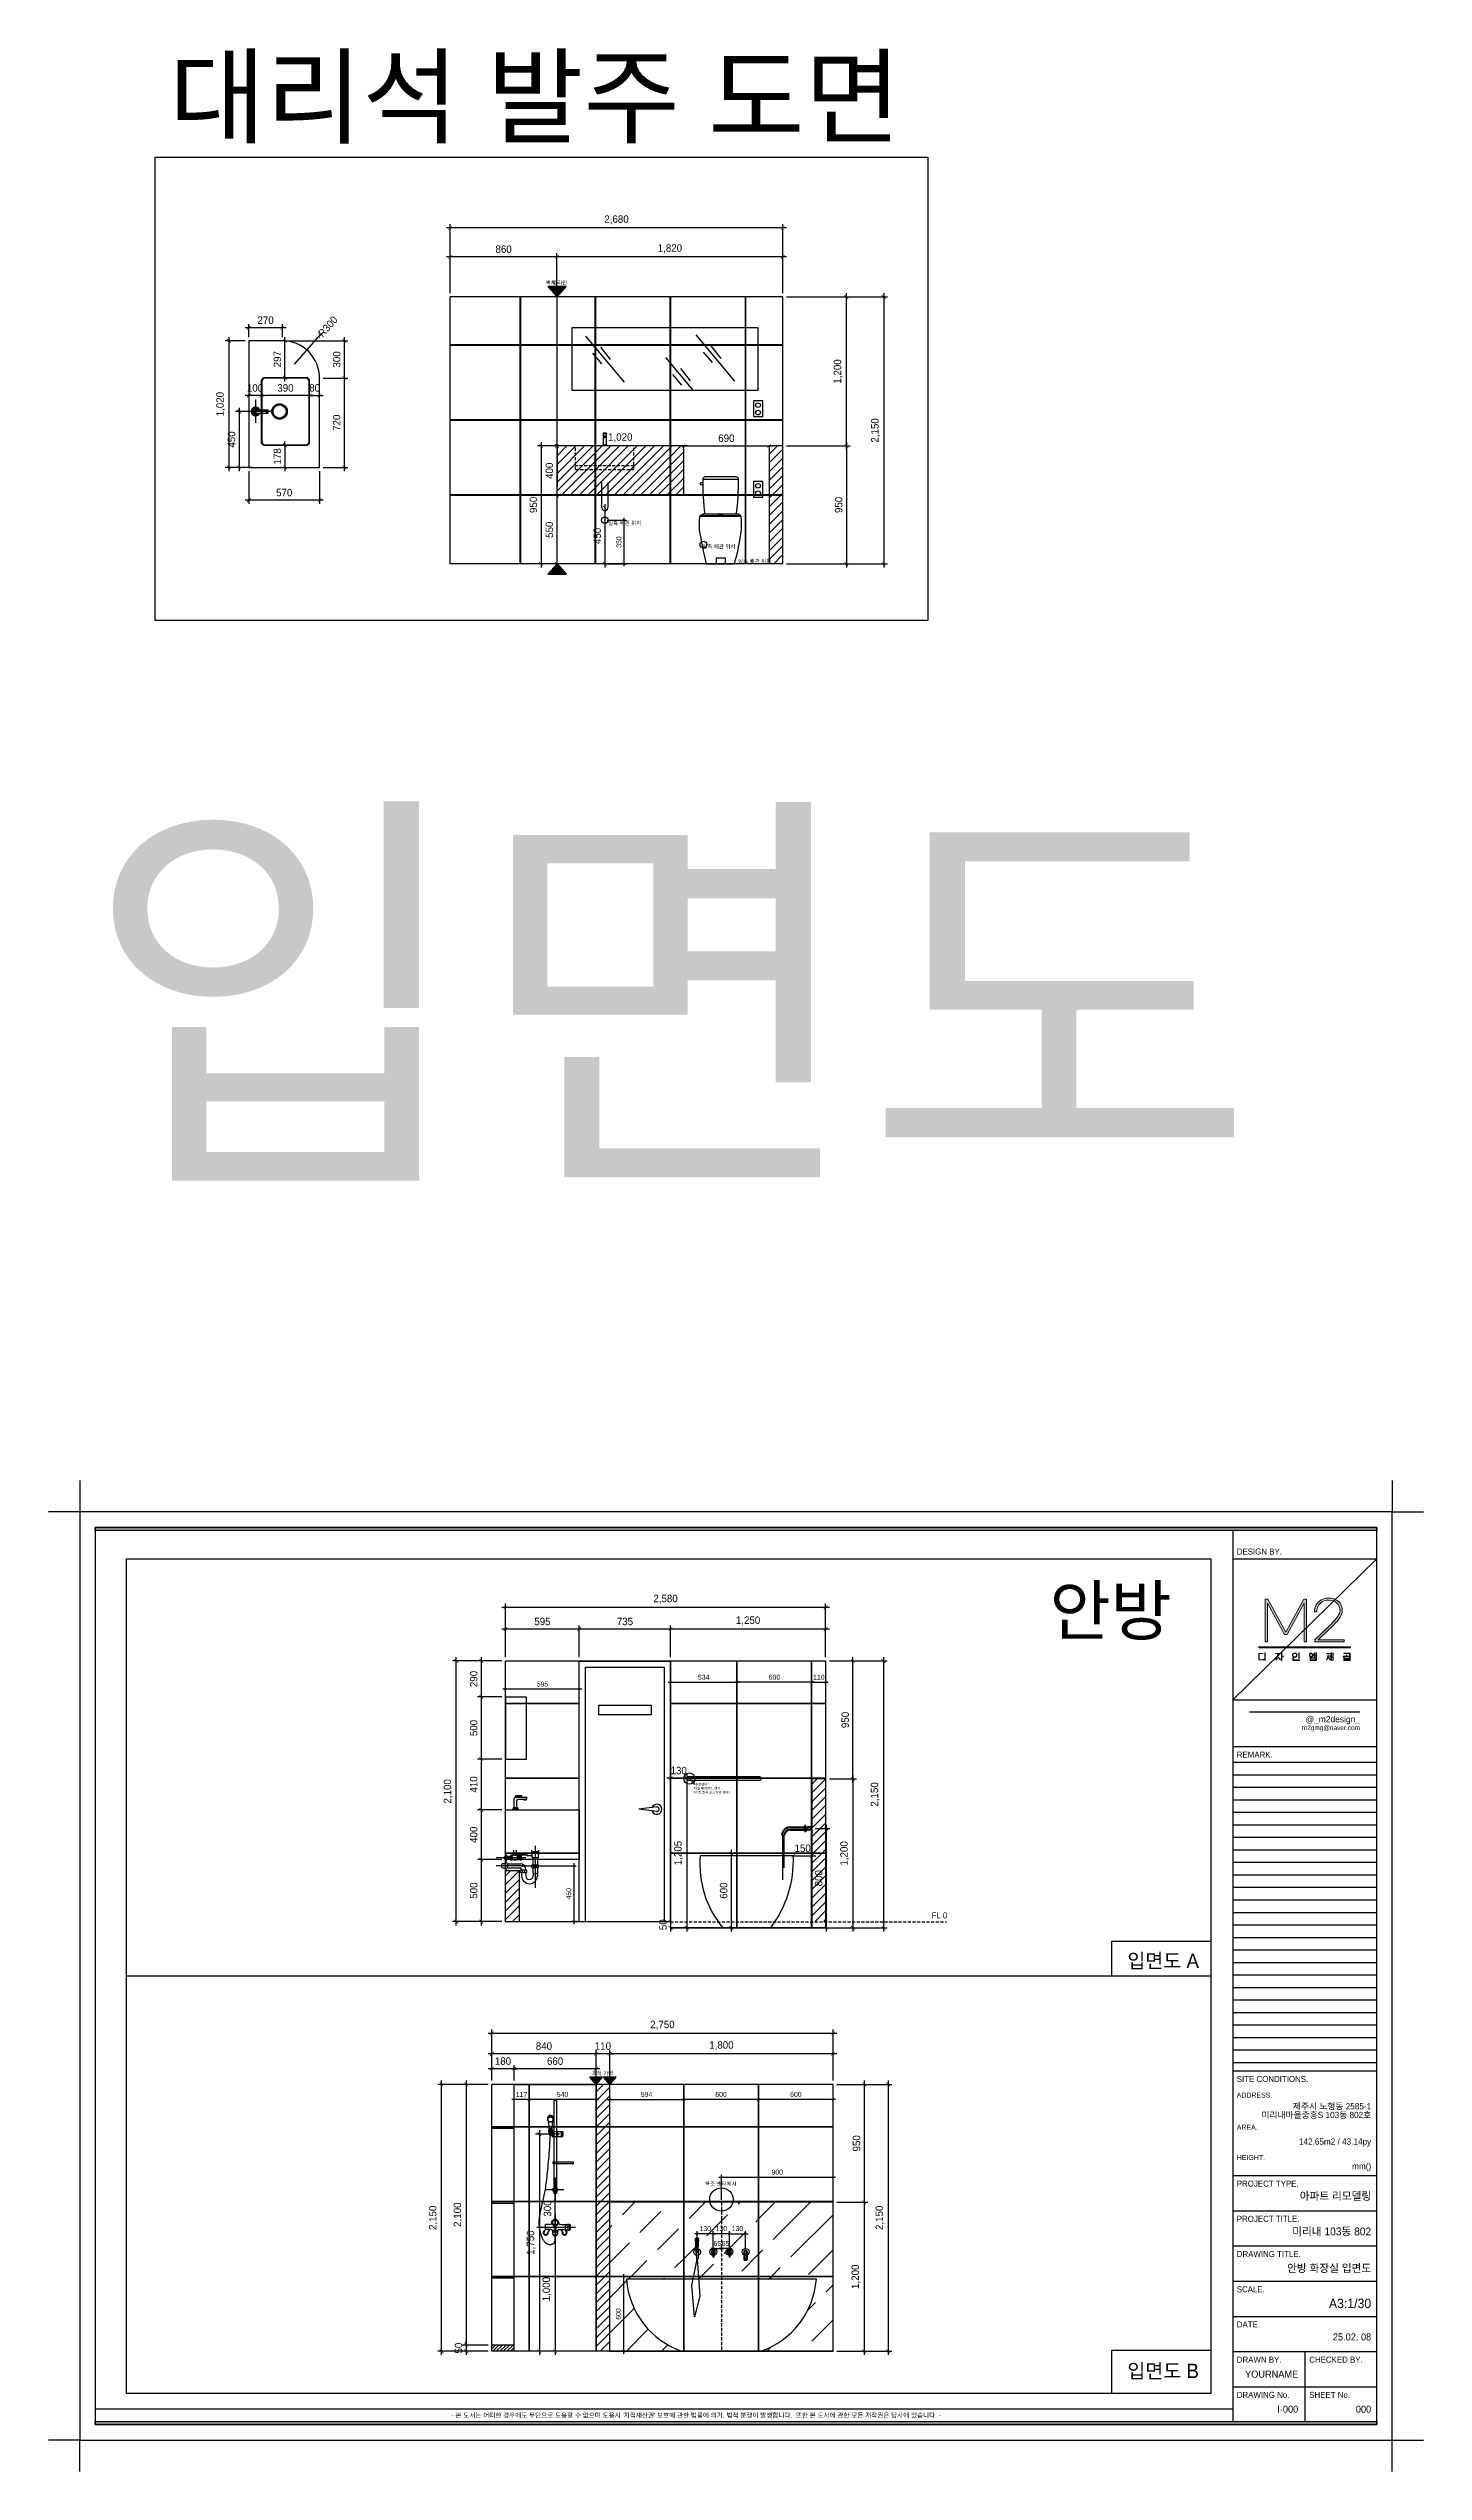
# Model space of a CAD drawing. Header units: millimetres. Extents: x 217202 to 745838, y -6815 to 171372.
# Drawn here: x 338697 to 349778, y 29076 to 48597 of the extents above; entities that cross this region are included whole.
import ezdxf
from ezdxf.enums import TextEntityAlignment as Align

# ---------------------------------------------------------------- set-up
doc = ezdxf.new("R2010")
doc.units = ezdxf.units.MM
doc.header["$PDMODE"] = 3
doc.linetypes.add('DASHED', pattern=[0.75, 0.5, -0.25])
doc.linetypes.add('HIDDEN', pattern=[0.375, 0.25, -0.125])
doc.layers.get('DEFPOINTS').update_dxf_attribs({"color": 248})
for name, color, linetype in [('0-ELC TEXT', 7, 'Continuous'), ('03-WAL NEW', 3, 'Continuous'), ('06-FUR', 6, 'Continuous'), ('_U+B808_U+C774_U+C5B4 2', 7, 'Continuous'), ('C-WALL1', 2, 'Continuous'), ('CO-BATH', 6, 'Continuous'), ('FIX', 7, 'Continuous'), ('FORM(YOURNAME)-1', 1, 'Continuous'), ('FORM(YOURNAME)-11', 1, 'Continuous'), ('FUR', 8, 'DASHED'), ('HAT', 5, 'Continuous'), ('TOILET-1', 6, 'Continuous'), ('도면층4', 4, 'Continuous'), ('설비', 140, 'Continuous')]:
    doc.layers.add(name, color=color, linetype=linetype)
doc.styles.add('HY 울릉도 L', font='')
doc.styles.add('YOURNAME', font='HY울릉도M.TTF')
doc.styles.add('코레일둥고', font='Korail_Round_Gothic_Medium.ttf')
doc.styles.get('HY 울릉도 L').set_extended_font_data('HY울릉도L')
doc.linetypes.add('ZIGZAG', pattern='A,0.0001,-0.2,[131,ltypeshp.shx,S=0.2,R=0,X=-0.2,Y=0],-0.4,[131,ltypeshp.shx,S=0.2,R=180,X=0.2,Y=0],-0.2', length=0.8001)
doc.dimstyles.new('30', dxfattribs={"dimscale": 30, "dimtxt": 2, "dimasz": 1, "dimexe": 1, "dimexo": 1, "dimgap": 1, "dimtad": 1, "dimdec": 0, "dimrnd": 0.05, "dimdsep": 46, "dimlunit": 6, "dimtxsty": 'HY 울릉도 L', "dimblk": 'ARCHTICK', "dimcen": 2.5, "dimdle": 1, "dimclrd": 133, "dimclre": 133, "dimclrt": 30, "dimadec": 0, "dimazin": 0, "dimtfac": 1, "dimtdec": 0, "dimtix": 1, "dimtmove": 2, "dimatfit": 3, "dimldrblk": 'ARCHTICK', "dimfxl": 1, "dimlwd": -1, "dimlwe": -1, "dimarcsym": 0})
pattern_1 = [(45, (0, 0), (-35.355339, 35.355339), [])]

msp = doc.modelspace()

# ---------------------------------------------------------------- texts
at = {"layer": '0-ELC TEXT', "color": 240, "true_color": 0xed1f24, "attachment_point": 1, "style": '코레일둥고'}
for s, width, gutter_width, insert, char_height in [('{\\fGulim|b0|i0|c129|p50;실측 배관 위치}', 303.877, 1748, (343206.7, 44790), 31.414), ('{\\fGulim|b0|i0|c129|p50;실측 배관 위치}', 303.877, 1748, (343965.3, 44599.8), 31.414), ('{\\fGulim|b0|i0|c129|p50;실측 배관 위치}', 303.877, 1748, (344253.8, 44481.4), 31.414), ('{\\fGulim|b0|i0|c129|p50;*수건걸이*\\P타일 메지라인 센터\\P(욕조 조적 끝스라의 센터)}', 314.543, 1072.5, (343897.7, 34622), 19.274), ('\\pxqc;{\\fGulim|b0|i0|c129|p50;욕조 센터에서}', 303.877, 1748, (343962.7, 31410), 31.414)]:
    msp.add_mtext_dynamic_manual_height_columns(s, width=width, gutter_width=gutter_width, heights=[0], dxfattribs=dict(at, insert=insert, char_height=char_height))
at = {"layer": 'C-WALL1', "style": '코레일둥고'}
for s, height, p in [('대리석 발주 도면', 620.17, (339669.7, 48517.9)), ('입면도', 2508.68, (338976.5, 42209.6)), ('안방', 392.41, (346764.7, 36208.3)), ('입면도 A', 115.46, (347391.2, 33248.3)), ('입면도 B', 115.46, (347391.2, 29944.5))]:
    msp.add_text(s, height=height, dxfattribs=at).set_placement(p, align=Align.TOP_LEFT)
at = {"layer": 'C-WALL1', "char_height": 31.414, "attachment_point": 1, "style": '코레일둥고'}
for s, insert in [('{\\fGulim|b0|i0|c129|p50;벽체 라인}', (342704.7, 46725.5)), ('{\\fGulim|b0|i0|c129|p50;조적 가벽}', (343075.2, 32299.8))]:
    msp.add_mtext_dynamic_manual_height_columns(s, width=241.981, gutter_width=1748, heights=[0], dxfattribs=dict(at, insert=insert))
at = {"layer": '도면층4', "color": 8, "style": '코레일둥고'}
msp.add_text('FL 0', height=47.92, dxfattribs=at).set_placement((345814.4, 33532.3))

# ---------------------------------------------------------------- blocks, each defined once
blk = doc.blocks.new('_ArchTick')
at = {"color": 0, "linetype": 'ByBlock', "const_width": 0.15}
blk.add_lwpolyline([(-0.5, -0.5), (0.5, 0.5)], dxfattribs=at)
blk = doc.blocks.new('*D412')
at = {"layer": '06-FUR', "color": 133, "transparency": 16777216}
for p, q in [((344875, 34256), (344995, 34256)), ((344965, 34286), (344965, 33426)), ((344880, 33456), (344995, 33456))]:
    blk.add_line(p, q, dxfattribs=at)
at = {"layer": 'DEFPOINTS', "color": 0, "transparency": 16777216}
for p in [(344845, 34256), (344850, 33456), (344965, 33456)]:
    blk.add_point(p, dxfattribs=at)
at = {"layer": '06-FUR', "color": 133, "transparency": 16777216, "xscale": 30, "yscale": 30, "zscale": 30}
for p, rotation in [((344965, 34256), 90), ((344965, 33456), 270)]:
    blk.add_blockref('_ArchTick', p, dxfattribs=dict(at, rotation=rotation))
at = {"layer": '06-FUR', "color": 30, "transparency": 16777216, "insert": (344904, 33856), "char_height": 60, "attachment_point": 5, "rotation": 90, "style": 'HY 울릉도 L'}
blk.add_mtext('800', dxfattribs=at)
blk = doc.blocks.new('*D414')
at = {"layer": '06-FUR', "color": 133, "transparency": 16777216}
for p, q in [((344990, 34656), (345209, 34656)), ((345179, 34686), (345179, 33426)), ((344990, 33456), (345209, 33456))]:
    blk.add_line(p, q, dxfattribs=at)
at = {"layer": 'DEFPOINTS', "color": 0, "transparency": 16777216}
for p in [(344960, 34656), (344960, 33456), (345179, 33456)]:
    blk.add_point(p, dxfattribs=at)
at = {"layer": '06-FUR', "color": 133, "transparency": 16777216, "xscale": 30, "yscale": 30, "zscale": 30}
for p, rotation in [((345179, 34656), 90), ((345179, 33456), 270)]:
    blk.add_blockref('_ArchTick', p, dxfattribs=dict(at, rotation=rotation))
at = {"layer": '06-FUR', "color": 30, "transparency": 16777216, "insert": (345113, 34056), "char_height": 60, "attachment_point": 5, "rotation": 90, "style": 'HY 울릉도 L'}
blk.add_mtext('1,200', dxfattribs=at)
blk = doc.blocks.new('*D415')
at = {"layer": '06-FUR', "color": 133, "transparency": 16777216}
for p, q in [((344990, 35606), (345209, 35606)), ((345179, 34626), (345179, 35636)), ((344990, 34656), (345209, 34656))]:
    blk.add_line(p, q, dxfattribs=at)
at = {"layer": 'DEFPOINTS', "color": 0, "transparency": 16777216}
for p in [(344960, 35606), (345179, 35606), (344960, 34656)]:
    blk.add_point(p, dxfattribs=at)
at = {"layer": '06-FUR', "color": 133, "transparency": 16777216, "xscale": 30, "yscale": 30, "zscale": 30}
for p, rotation in [((345179, 35606), 90), ((345179, 34656), 270)]:
    blk.add_blockref('_ArchTick', p, dxfattribs=dict(at, rotation=rotation))
at = {"layer": '06-FUR', "color": 30, "transparency": 16777216, "insert": (345118, 35131), "char_height": 60, "attachment_point": 5, "rotation": 90, "style": 'HY 울릉도 L'}
blk.add_mtext('950', dxfattribs=at)
blk = doc.blocks.new('*D416')
at = {"layer": '06-FUR', "color": 133, "transparency": 16777216}
for p, q in [((344990, 35606), (345455, 35606)), ((345425, 35636), (345425, 33426)), ((344990, 33456), (345455, 33456))]:
    blk.add_line(p, q, dxfattribs=at)
at = {"layer": 'DEFPOINTS', "color": 0, "transparency": 16777216}
for p in [(344960, 35606), (344960, 33456), (345425, 33456)]:
    blk.add_point(p, dxfattribs=at)
at = {"layer": '06-FUR', "color": 133, "transparency": 16777216, "xscale": 30, "yscale": 30, "zscale": 30}
for p, rotation in [((345425, 35606), 90), ((345425, 33456), 270)]:
    blk.add_blockref('_ArchTick', p, dxfattribs=dict(at, rotation=rotation))
at = {"layer": '06-FUR', "color": 30, "transparency": 16777216, "insert": (345359, 34531), "char_height": 60, "attachment_point": 5, "rotation": 90, "style": 'HY 울릉도 L'}
blk.add_mtext('2,150', dxfattribs=at)
blk = doc.blocks.new('*D418')
at = {"layer": '06-FUR', "color": 133, "transparency": 16777216}
for p, q in [((343841, 34692), (343841, 33427)), ((343871, 34662), (343871, 34662)), ((343851, 33457), (343811, 33457))]:
    blk.add_line(p, q, dxfattribs=at)
at = {"layer": 'DEFPOINTS', "color": 0, "transparency": 16777216}
for p in [(343841, 34662), (343841, 33457), (343881, 33457)]:
    blk.add_point(p, dxfattribs=at)
at = {"layer": '06-FUR', "color": 133, "transparency": 16777216, "xscale": 30, "yscale": 30, "zscale": 30}
for p, rotation in [((343841, 34662), 90), ((343841, 33457), 270)]:
    blk.add_blockref('_ArchTick', p, dxfattribs=dict(at, rotation=rotation))
at = {"layer": '06-FUR', "color": 30, "transparency": 16777216, "insert": (343775, 34059), "char_height": 60, "attachment_point": 5, "rotation": 90, "style": 'HY 울릉도 L'}
blk.add_mtext('1,205', dxfattribs=at)
blk = doc.blocks.new('*D421')
at = {"layer": '06-FUR', "color": 133, "transparency": 16777216}
for p, q in [((344199, 34086), (344199, 33426)), ((344229, 34056), (344229, 34056)), ((344229, 33456), (344229, 33456))]:
    blk.add_line(p, q, dxfattribs=at)
at = {"layer": 'DEFPOINTS', "color": 0, "transparency": 16777216}
for p in [(344199, 34056), (344199, 33456), (344199, 33456)]:
    blk.add_point(p, dxfattribs=at)
at = {"layer": '06-FUR', "color": 133, "transparency": 16777216, "xscale": 30, "yscale": 30, "zscale": 30}
for p, rotation in [((344199, 34056), 90), ((344199, 33456), 270)]:
    blk.add_blockref('_ArchTick', p, dxfattribs=dict(at, rotation=rotation))
at = {"layer": '06-FUR', "color": 30, "transparency": 16777216, "insert": (344138, 33756), "char_height": 60, "attachment_point": 5, "rotation": 90, "style": 'HY 울릉도 L'}
blk.add_mtext('600', dxfattribs=at)
blk = doc.blocks.new('*D422')
at = {"layer": '06-FUR', "color": 133, "transparency": 16777216}
blk.add_line((343690, 35435), (344264, 35435), dxfattribs=at)
at = {"layer": 'DEFPOINTS', "color": 0, "transparency": 16777216}
for p in [(343710, 35435), (344244, 35435), (344244, 35435)]:
    blk.add_point(p, dxfattribs=at)
at = {"layer": '06-FUR', "color": 133, "transparency": 16777216, "xscale": 20, "yscale": 20, "zscale": 20, "rotation": 180}
blk.add_blockref('_ArchTick', (343710, 35435), dxfattribs=at)
at = {"layer": '06-FUR', "color": 133, "transparency": 16777216, "xscale": 20, "yscale": 20, "zscale": 20}
blk.add_blockref('_ArchTick', (344244, 35435), dxfattribs=at)
at = {"layer": '06-FUR', "color": 30, "true_color": 0xeb7024, "transparency": 16777216, "insert": (343977, 35475), "char_height": 40, "attachment_point": 5, "style": 'HY 울릉도 L'}
blk.add_mtext('534', dxfattribs=at)
blk = doc.blocks.new('*D423')
at = {"layer": '06-FUR', "color": 133, "transparency": 16777216}
blk.add_line((344867, 35435), (344227, 35435), dxfattribs=at)
at = {"layer": 'DEFPOINTS', "color": 0, "transparency": 16777216}
for p in [(344247, 35435), (344247, 35435), (344847, 35435)]:
    blk.add_point(p, dxfattribs=at)
at = {"layer": '06-FUR', "color": 133, "transparency": 16777216, "xscale": 20, "yscale": 20, "zscale": 20, "rotation": 180}
blk.add_blockref('_ArchTick', (344247, 35435), dxfattribs=at)
at = {"layer": '06-FUR', "color": 133, "transparency": 16777216, "xscale": 20, "yscale": 20, "zscale": 20}
blk.add_blockref('_ArchTick', (344847, 35435), dxfattribs=at)
at = {"layer": '06-FUR', "color": 30, "true_color": 0xeb7024, "transparency": 16777216, "insert": (344547, 35475), "char_height": 40, "attachment_point": 5, "style": 'HY 울릉도 L'}
blk.add_mtext('600', dxfattribs=at)
blk = doc.blocks.new('*D424')
at = {"layer": '06-FUR', "color": 133, "transparency": 16777216}
for p, q in [((344850, 35435), (344830, 35435)), ((344850, 35435), (344960, 35435)), ((344960, 35435), (344980, 35435))]:
    blk.add_line(p, q, dxfattribs=at)
at = {"layer": 'DEFPOINTS', "color": 0, "transparency": 16777216}
for p in [(344850, 35435), (344960, 35435), (344960, 35435)]:
    blk.add_point(p, dxfattribs=at)
at = {"layer": '06-FUR', "color": 133, "transparency": 16777216, "xscale": 20, "yscale": 20, "zscale": 20}
blk.add_blockref('_ArchTick', (344850, 35435), dxfattribs=at)
at = {"layer": '06-FUR', "color": 133, "transparency": 16777216, "xscale": 20, "yscale": 20, "zscale": 20, "rotation": 180}
blk.add_blockref('_ArchTick', (344960, 35435), dxfattribs=at)
at = {"layer": '06-FUR', "color": 30, "true_color": 0xeb7024, "transparency": 16777216, "insert": (344905, 35475), "char_height": 40, "attachment_point": 5, "style": 'HY 울릉도 L'}
blk.add_mtext('110', dxfattribs=at)
blk = doc.blocks.new('*D428')
at = {"layer": '06-FUR', "color": 133, "transparency": 16777216}
for p, q in [((343711, 34662), (343681, 34662)), ((343841, 34662), (343711, 34662)), ((343841, 34662), (343871, 34662))]:
    blk.add_line(p, q, dxfattribs=at)
at = {"layer": 'DEFPOINTS', "color": 0, "transparency": 16777216}
for p in [(343711, 34662), (343711, 34662), (343841, 34662)]:
    blk.add_point(p, dxfattribs=at)
at = {"layer": '06-FUR', "color": 133, "transparency": 16777216, "xscale": 30, "yscale": 30, "zscale": 30}
blk.add_blockref('_ArchTick', (343711, 34662), dxfattribs=at)
at = {"layer": '06-FUR', "color": 133, "transparency": 16777216, "xscale": 30, "yscale": 30, "zscale": 30, "rotation": 180}
blk.add_blockref('_ArchTick', (343841, 34662), dxfattribs=at)
at = {"layer": '06-FUR', "color": 30, "transparency": 16777216, "insert": (343776, 34723), "char_height": 60, "attachment_point": 5, "style": 'HY 울릉도 L'}
blk.add_mtext('130', dxfattribs=at)
blk = doc.blocks.new('A-013S')
at = {"layer": 'CO-BATH', "color": 251}
for p, q in [((163, 34), (-74, 34)), ((240, 129), (240, -207)), ((163, -31), (-74, -31))]:
    blk.add_line(p, q, dxfattribs=at)
at = {"layer": 'CO-BATH', "color": 8}
for p, q in [((-10, 29), (-10, 38)), ((0, 43), (-5, 43)), ((-5, 24), (0, 24)), ((0, 34), (7, 34)), ((7, 56), (7, 34)), ((14, 24), (14, 44)), ((14, 44), (38, 44)), ((14, 24), (38, 24)), ((38, 51), (38, 16)), ((52, 51), (38, 51)), ((52, 41), (38, 41)), ((38, 26), (52, 26)), ((38, 16), (52, 16)), ((52, 48), (52, 51)), ((52, 48), (52, 20)), ((55, 48), (52, 48)), ((52, 16), (52, 20)), ((57, 55), (57, 67)), ((93, 67), (57, 67)), ((60, 55), (57, 55)), ((75, 55), (60, 55)), ((60, 55), (60, 53)), ((65, 94), (65, 67)), ((67, 55), (67, 67)), ((75, 55), (90, 55)), ((83, 55), (83, 67)), ((85, 94), (85, 67)), ((90, 55), (93, 55)), ((90, 55), (90, 53)), ((174, 54), (90, 54)), ((93, 55), (93, 67)), ((174, 65), (93, 65)), ((174, 61), (93, 60)), ((174, 56), (93, 58)), ((95, 48), (98, 48)), ((98, 48), (98, 51)), ((98, 51), (112, 51)), ((98, 48), (98, 20)), ((98, 41), (112, 41)), ((112, 26), (98, 26)), ((98, 16), (98, 20)), ((112, 16), (98, 16)), ((112, 51), (112, 16)), ((112, 44), (120, 44)), ((112, 24), (120, 24)), ((120, 34), (120, 50)), ((120, 34), (120, 17)), ((122, 52), (125, 52)), ((122, 15), (125, 15)), ((130, 37), (134, 37)), ((130, 31), (134, 31)), ((135, 36), (135, 34)), ((135, 32), (135, 34)), ((174, 65), (174, 66)), ((174, 52), (174, 54)), ((215, 69), (177, 69)), ((215, 49), (177, 49)), ((211, 82), (211, 94)), ((269, 82), (211, 82)), ((215, 41), (215, 82)), ((215, 41), (215, 34)), ((265, 34), (215, 34)), ((221, 34), (221, -27)), ((259, 34), (259, -27)), ((265, 34), (265, 82)), ((269, 82), (269, 94)), ((-31, -22), (-31, -40)), ((0, -14), (-23, -14)), ((-23, -48), (0, -48)), ((14, -14), (14, -48)), ((14, -14), (120, -14)), ((14, -48), (120, -48)), ((173, -66), (119, -66)), ((119, -86), (119, -66)), ((146, -86), (119, -86)), ((130, -62), (130, -66)), ((130, -86), (130, -111)), ((136, -86), (136, -66)), ((146, -86), (173, -86)), ((157, -86), (157, -66)), ((164, -62), (164, -66)), ((164, -86), (164, -111)), ((173, -86), (173, -66)), ((267, -27), (213, -27)), ((213, -45), (213, -27)), ((213, -45), (240, -45)), ((221, -45), (221, -94)), ((221, -94), (259, -94)), ((223, -94), (223, -111)), ((229, -45), (229, -27)), ((240, -45), (267, -45)), ((252, -45), (252, -27)), ((257, -94), (257, -111)), ((259, -45), (259, -94)), ((267, -45), (267, -27))]:
    blk.add_line(p, q, dxfattribs=at)
for centre, radius, start, end in [((-5, 38), 5, 90, 180), ((-5, 29), 5, 180, 270), ((0, 24), 14.1, 270, 0), ((0, -14), 14.1, 0, 90), ((0, 44), 14.1, 0, 60.2719), ((75, 110), 93, 255.7775, 284.2225), ((55, 53), 5, 270, 0), ((95, 53), 5, 180, 270), ((122, 50), 2, 90, 180), ((122, 17), 2, 180, 270), ((125, 47), 5, 8.3005, 90), ((125, 20), 5, 270, 351.6995), ((32, 34), 98.4, 351.6995, 8.3005), ((134, 36), 1, 0, 90), ((134, 32), 1, 270, 0), ((177, 66), 3, 90, 180), ((177, 52), 3, 180, 270), ((-23, -22), 8, 90, 180), ((-23, -40), 8, 180, 270), ((0, -48), 14.1, 270, 0), ((117, -61), 47.1, 359.4009, 86.2514), ((116, -61), 13.5, 358.0931, 75.0776), ((193, -111), 63.8, 180, 0), ((193, -111), 29.8, 180, 0)]:
    blk.add_arc(centre, radius, start, end, dxfattribs=at)
blk = doc.blocks.new('*D438')
at = {"layer": '06-FUR', "color": 133, "transparency": 16777216}
blk.add_line((342995, 35380), (342360, 35380), dxfattribs=at)
at = {"layer": '06-FUR', "color": 30, "true_color": 0xeb7024, "transparency": 16777216}
for p, q in [((342380, 35285), (342380, 35400)), ((342975, 35285), (342975, 35400))]:
    blk.add_line(p, q, dxfattribs=at)
at = {"layer": 'DEFPOINTS', "color": 0, "transparency": 16777216}
for p in [(342380, 35380), (342380, 35265), (342975, 35265)]:
    blk.add_point(p, dxfattribs=at)
at = {"layer": '06-FUR', "color": 133, "transparency": 16777216, "xscale": 20, "yscale": 20, "zscale": 20, "rotation": 180}
blk.add_blockref('_ArchTick', (342380, 35380), dxfattribs=at)
at = {"layer": '06-FUR', "color": 133, "transparency": 16777216, "xscale": 20, "yscale": 20, "zscale": 20}
blk.add_blockref('_ArchTick', (342975, 35380), dxfattribs=at)
at = {"layer": '06-FUR', "color": 30, "true_color": 0xeb7024, "transparency": 16777216, "insert": (342678, 35420), "char_height": 40, "attachment_point": 5, "style": 'HY 울릉도 L'}
blk.add_mtext('595', dxfattribs=at)
blk = doc.blocks.new('*D440')
at = {"layer": '06-FUR', "color": 133, "transparency": 16777216}
for p, q in [((344700, 34036), (344670, 34036)), ((344700, 34036), (344850, 34036)), ((344850, 34036), (344880, 34036))]:
    blk.add_line(p, q, dxfattribs=at)
at = {"layer": 'DEFPOINTS', "color": 0, "transparency": 16777216}
for p in [(344700, 34036), (344850, 34036), (344850, 34036)]:
    blk.add_point(p, dxfattribs=at)
at = {"layer": '06-FUR', "color": 133, "transparency": 16777216, "xscale": 30, "yscale": 30, "zscale": 30}
blk.add_blockref('_ArchTick', (344700, 34036), dxfattribs=at)
at = {"layer": '06-FUR', "color": 133, "transparency": 16777216, "xscale": 30, "yscale": 30, "zscale": 30, "rotation": 180}
blk.add_blockref('_ArchTick', (344850, 34036), dxfattribs=at)
at = {"layer": '06-FUR', "color": 30, "transparency": 16777216, "insert": (344775, 34097), "char_height": 60, "attachment_point": 5, "style": 'HY 울릉도 L'}
blk.add_mtext('150', dxfattribs=at)
blk = doc.blocks.new('*D442')
at = {"layer": '06-FUR', "color": 133, "transparency": 16777216}
for p, q in [((344990, 35863), (343680, 35863)), ((343710, 35636), (343710, 35893)), ((344960, 35636), (344960, 35893))]:
    blk.add_line(p, q, dxfattribs=at)
at = {"layer": 'DEFPOINTS', "color": 0, "transparency": 16777216}
for p in [(343710, 35863), (343710, 35606), (344960, 35606)]:
    blk.add_point(p, dxfattribs=at)
at = {"layer": '06-FUR', "color": 133, "transparency": 16777216, "xscale": 30, "yscale": 30, "zscale": 30, "rotation": 180}
blk.add_blockref('_ArchTick', (343710, 35863), dxfattribs=at)
at = {"layer": '06-FUR', "color": 133, "transparency": 16777216, "xscale": 30, "yscale": 30, "zscale": 30}
blk.add_blockref('_ArchTick', (344960, 35863), dxfattribs=at)
at = {"layer": '06-FUR', "color": 30, "transparency": 16777216, "insert": (344335, 35929), "char_height": 60, "attachment_point": 5, "style": 'HY 울릉도 L'}
blk.add_mtext('1,250', dxfattribs=at)
blk = doc.blocks.new('*D443')
at = {"layer": '06-FUR', "color": 133, "transparency": 16777216}
for p, q in [((343740, 35863), (342945, 35863)), ((342975, 35636), (342975, 35893)), ((343710, 35636), (343710, 35893))]:
    blk.add_line(p, q, dxfattribs=at)
at = {"layer": 'DEFPOINTS', "color": 0, "transparency": 16777216}
for p in [(342975, 35863), (342975, 35606), (343710, 35606)]:
    blk.add_point(p, dxfattribs=at)
at = {"layer": '06-FUR', "color": 133, "transparency": 16777216, "xscale": 30, "yscale": 30, "zscale": 30, "rotation": 180}
blk.add_blockref('_ArchTick', (342975, 35863), dxfattribs=at)
at = {"layer": '06-FUR', "color": 133, "transparency": 16777216, "xscale": 30, "yscale": 30, "zscale": 30}
blk.add_blockref('_ArchTick', (343710, 35863), dxfattribs=at)
at = {"layer": '06-FUR', "color": 30, "transparency": 16777216, "insert": (343343, 35924), "char_height": 60, "attachment_point": 5, "style": 'HY 울릉도 L'}
blk.add_mtext('735', dxfattribs=at)
blk = doc.blocks.new('*D444')
at = {"layer": '06-FUR', "color": 133, "transparency": 16777216}
for p, q in [((343005, 35863), (342350, 35863)), ((342380, 35636), (342380, 35893)), ((342975, 35636), (342975, 35893))]:
    blk.add_line(p, q, dxfattribs=at)
at = {"layer": 'DEFPOINTS', "color": 0, "transparency": 16777216}
for p in [(342380, 35863), (342380, 35606), (342975, 35606)]:
    blk.add_point(p, dxfattribs=at)
at = {"layer": '06-FUR', "color": 133, "transparency": 16777216, "xscale": 30, "yscale": 30, "zscale": 30, "rotation": 180}
blk.add_blockref('_ArchTick', (342380, 35863), dxfattribs=at)
at = {"layer": '06-FUR', "color": 133, "transparency": 16777216, "xscale": 30, "yscale": 30, "zscale": 30}
blk.add_blockref('_ArchTick', (342975, 35863), dxfattribs=at)
at = {"layer": '06-FUR', "color": 30, "transparency": 16777216, "insert": (342678, 35924), "char_height": 60, "attachment_point": 5, "style": 'HY 울릉도 L'}
blk.add_mtext('595', dxfattribs=at)
blk = doc.blocks.new('*D445')
at = {"layer": '06-FUR', "color": 133, "transparency": 16777216}
for p, q in [((344990, 36038), (342350, 36038)), ((342380, 35636), (342380, 36068)), ((344960, 35636), (344960, 36068))]:
    blk.add_line(p, q, dxfattribs=at)
at = {"layer": 'DEFPOINTS', "color": 0, "transparency": 16777216}
for p in [(342380, 36038), (342380, 35606), (344960, 35606)]:
    blk.add_point(p, dxfattribs=at)
at = {"layer": '06-FUR', "color": 133, "transparency": 16777216, "xscale": 30, "yscale": 30, "zscale": 30, "rotation": 180}
blk.add_blockref('_ArchTick', (342380, 36038), dxfattribs=at)
at = {"layer": '06-FUR', "color": 133, "transparency": 16777216, "xscale": 30, "yscale": 30, "zscale": 30}
blk.add_blockref('_ArchTick', (344960, 36038), dxfattribs=at)
at = {"layer": '06-FUR', "color": 30, "transparency": 16777216, "insert": (343670, 36104), "char_height": 60, "attachment_point": 5, "style": 'HY 울릉도 L'}
blk.add_mtext('2,580', dxfattribs=at)
blk = doc.blocks.new('*D446')
at = {"layer": '06-FUR', "color": 133, "transparency": 16777216}
for p, q in [((342350, 35606), (342155, 35606)), ((342185, 35636), (342185, 35286)), ((342350, 35316), (342155, 35316))]:
    blk.add_line(p, q, dxfattribs=at)
at = {"layer": 'DEFPOINTS', "color": 0, "transparency": 16777216}
for p in [(342380, 35606), (342185, 35316), (342380, 35316)]:
    blk.add_point(p, dxfattribs=at)
at = {"layer": '06-FUR', "color": 133, "transparency": 16777216, "xscale": 30, "yscale": 30, "zscale": 30}
for p, rotation in [((342185, 35606), 90), ((342185, 35316), 270)]:
    blk.add_blockref('_ArchTick', p, dxfattribs=dict(at, rotation=rotation))
at = {"layer": '06-FUR', "color": 30, "transparency": 16777216, "insert": (342124, 35461), "char_height": 60, "attachment_point": 5, "rotation": 90, "style": 'HY 울릉도 L'}
blk.add_mtext('290', dxfattribs=at)
blk = doc.blocks.new('*D447')
at = {"layer": '06-FUR', "color": 133, "transparency": 16777216}
for p, q in [((342185, 35346), (342185, 34786)), ((342350, 35316), (342155, 35316)), ((342350, 34816), (342155, 34816))]:
    blk.add_line(p, q, dxfattribs=at)
at = {"layer": 'DEFPOINTS', "color": 0, "transparency": 16777216}
for p in [(342380, 35316), (342185, 34816), (342380, 34816)]:
    blk.add_point(p, dxfattribs=at)
at = {"layer": '06-FUR', "color": 133, "transparency": 16777216, "xscale": 30, "yscale": 30, "zscale": 30}
for p, rotation in [((342185, 35316), 90), ((342185, 34816), 270)]:
    blk.add_blockref('_ArchTick', p, dxfattribs=dict(at, rotation=rotation))
at = {"layer": '06-FUR', "color": 30, "transparency": 16777216, "insert": (342124, 35066), "char_height": 60, "attachment_point": 5, "rotation": 90, "style": 'HY 울릉도 L'}
blk.add_mtext('500', dxfattribs=at)
blk = doc.blocks.new('*D448')
at = {"layer": '06-FUR', "color": 133, "transparency": 16777216}
for p, q in [((342350, 34816), (342155, 34816)), ((342185, 34846), (342185, 34376)), ((342350, 34406), (342155, 34406))]:
    blk.add_line(p, q, dxfattribs=at)
at = {"layer": 'DEFPOINTS', "color": 0, "transparency": 16777216}
for p in [(342380, 34816), (342185, 34406), (342380, 34406)]:
    blk.add_point(p, dxfattribs=at)
at = {"layer": '06-FUR', "color": 133, "transparency": 16777216, "xscale": 30, "yscale": 30, "zscale": 30}
for p, rotation in [((342185, 34816), 90), ((342185, 34406), 270)]:
    blk.add_blockref('_ArchTick', p, dxfattribs=dict(at, rotation=rotation))
at = {"layer": '06-FUR', "color": 30, "transparency": 16777216, "insert": (342124, 34611), "char_height": 60, "attachment_point": 5, "rotation": 90, "style": 'HY 울릉도 L'}
blk.add_mtext('410', dxfattribs=at)
blk = doc.blocks.new('*D449')
at = {"layer": '06-FUR', "color": 133, "transparency": 16777216}
for p, q in [((342350, 34406), (342155, 34406)), ((342185, 34436), (342185, 33976)), ((342350, 34006), (342155, 34006))]:
    blk.add_line(p, q, dxfattribs=at)
at = {"layer": 'DEFPOINTS', "color": 0, "transparency": 16777216}
for p in [(342380, 34406), (342185, 34006), (342380, 34006)]:
    blk.add_point(p, dxfattribs=at)
at = {"layer": '06-FUR', "color": 133, "transparency": 16777216, "xscale": 30, "yscale": 30, "zscale": 30}
for p, rotation in [((342185, 34406), 90), ((342185, 34006), 270)]:
    blk.add_blockref('_ArchTick', p, dxfattribs=dict(at, rotation=rotation))
at = {"layer": '06-FUR', "color": 30, "transparency": 16777216, "insert": (342124, 34206), "char_height": 60, "attachment_point": 5, "rotation": 90, "style": 'HY 울릉도 L'}
blk.add_mtext('400', dxfattribs=at)
blk = doc.blocks.new('*D450')
at = {"layer": '06-FUR', "color": 133, "transparency": 16777216}
for p, q in [((342350, 34006), (342155, 34006)), ((342185, 34036), (342185, 33476)), ((342350, 33506), (342155, 33506))]:
    blk.add_line(p, q, dxfattribs=at)
at = {"layer": 'DEFPOINTS', "color": 0, "transparency": 16777216}
for p in [(342380, 34006), (342185, 33506), (342380, 33506)]:
    blk.add_point(p, dxfattribs=at)
at = {"layer": '06-FUR', "color": 133, "transparency": 16777216, "xscale": 30, "yscale": 30, "zscale": 30}
for p, rotation in [((342185, 34006), 90), ((342185, 33506), 270)]:
    blk.add_blockref('_ArchTick', p, dxfattribs=dict(at, rotation=rotation))
at = {"layer": '06-FUR', "color": 30, "transparency": 16777216, "insert": (342124, 33756), "char_height": 60, "attachment_point": 5, "rotation": 90, "style": 'HY 울릉도 L'}
blk.add_mtext('500', dxfattribs=at)
blk = doc.blocks.new('*D451')
at = {"layer": '06-FUR', "color": 133, "transparency": 16777216}
for p, q in [((342350, 35606), (341954, 35606)), ((341984, 33476), (341984, 35636)), ((342350, 33506), (341954, 33506))]:
    blk.add_line(p, q, dxfattribs=at)
at = {"layer": 'DEFPOINTS', "color": 0, "transparency": 16777216}
for p in [(341984, 35606), (342380, 35606), (342380, 33506)]:
    blk.add_point(p, dxfattribs=at)
at = {"layer": '06-FUR', "color": 133, "transparency": 16777216, "xscale": 30, "yscale": 30, "zscale": 30}
for p, rotation in [((341984, 35606), 90), ((341984, 33506), 270)]:
    blk.add_blockref('_ArchTick', p, dxfattribs=dict(at, rotation=rotation))
at = {"layer": '06-FUR', "color": 30, "transparency": 16777216, "insert": (341918, 34556), "char_height": 60, "attachment_point": 5, "rotation": 90, "style": 'HY 울릉도 L'}
blk.add_mtext('2,100', dxfattribs=at)
blk = doc.blocks.new('*D452')
at = {"layer": '06-FUR', "color": 133, "transparency": 16777216}
for p, q in [((343710, 33506), (343710, 33536)), ((343710, 33506), (343710, 33456)), ((343710, 33456), (343710, 33426)), ((343740, 33506), (343740, 33506)), ((343740, 33456), (343740, 33456))]:
    blk.add_line(p, q, dxfattribs=at)
at = {"layer": 'DEFPOINTS', "color": 0, "transparency": 16777216}
for p in [(343710, 33506), (343710, 33456), (343710, 33456)]:
    blk.add_point(p, dxfattribs=at)
at = {"layer": '06-FUR', "color": 133, "transparency": 16777216, "xscale": 30, "yscale": 30, "zscale": 30}
for p, rotation in [((343710, 33506), 270), ((343710, 33456), 90)]:
    blk.add_blockref('_ArchTick', p, dxfattribs=dict(at, rotation=rotation))
at = {"layer": '06-FUR', "color": 30, "transparency": 16777216, "insert": (343649, 33481), "char_height": 60, "attachment_point": 5, "rotation": 90, "style": 'HY 울릉도 L'}
blk.add_mtext('50', dxfattribs=at)
blk = doc.blocks.new('*D455')
at = {"layer": '06-FUR', "color": 133, "transparency": 16777216}
for p, q in [((342780, 31075), (342780, 30015)), ((342810, 31045), (342810, 31045)), ((342810, 30045), (342810, 30045))]:
    blk.add_line(p, q, dxfattribs=at)
at = {"layer": 'DEFPOINTS', "color": 0, "transparency": 16777216}
for p in [(342780, 31045), (342780, 30045), (342780, 30045)]:
    blk.add_point(p, dxfattribs=at)
at = {"layer": '06-FUR', "color": 133, "transparency": 16777216, "xscale": 30, "yscale": 30, "zscale": 30}
for p, rotation in [((342780, 31045), 90), ((342780, 30045), 270)]:
    blk.add_blockref('_ArchTick', p, dxfattribs=dict(at, rotation=rotation))
at = {"layer": '06-FUR', "color": 30, "transparency": 16777216, "insert": (342714, 30545), "char_height": 60, "attachment_point": 5, "rotation": 90, "style": 'HY 울릉도 L'}
blk.add_mtext('1,000', dxfattribs=at)
blk = doc.blocks.new('*D456')
at = {"layer": '06-FUR', "color": 133, "transparency": 16777216}
for p, q in [((342780, 31015), (342780, 31375)), ((342810, 31345), (342810, 31345)), ((342810, 31045), (342810, 31045))]:
    blk.add_line(p, q, dxfattribs=at)
at = {"layer": 'DEFPOINTS', "color": 0, "transparency": 16777216}
for p in [(342780, 31345), (342780, 31345), (342780, 31045)]:
    blk.add_point(p, dxfattribs=at)
at = {"layer": '06-FUR', "color": 133, "transparency": 16777216, "xscale": 30, "yscale": 30, "zscale": 30}
for p, rotation in [((342780, 31345), 90), ((342780, 31045), 270)]:
    blk.add_blockref('_ArchTick', p, dxfattribs=dict(at, rotation=rotation))
at = {"layer": '06-FUR', "color": 30, "transparency": 16777216, "insert": (342719, 31195), "char_height": 60, "attachment_point": 5, "rotation": 90, "style": 'HY 울릉도 L'}
blk.add_mtext('300', dxfattribs=at)
blk = doc.blocks.new('*D457')
at = {"layer": '06-FUR', "color": 133, "transparency": 16777216}
for p, q in [((342653, 31825), (342653, 30015)), ((342816, 31795), (342623, 31795)), ((342816, 30045), (342623, 30045))]:
    blk.add_line(p, q, dxfattribs=at)
at = {"layer": 'DEFPOINTS', "color": 0, "transparency": 16777216}
for p in [(342846, 31795), (342653, 30045), (342846, 30045)]:
    blk.add_point(p, dxfattribs=at)
at = {"layer": '06-FUR', "color": 133, "transparency": 16777216, "xscale": 30, "yscale": 30, "zscale": 30}
for p, rotation in [((342653, 31795), 90), ((342653, 30045), 270)]:
    blk.add_blockref('_ArchTick', p, dxfattribs=dict(at, rotation=rotation))
at = {"layer": '06-FUR', "color": 30, "transparency": 16777216, "insert": (342587, 30920), "char_height": 60, "attachment_point": 5, "rotation": 90, "style": 'HY 울릉도 L'}
blk.add_mtext('1,750', dxfattribs=at)
blk = doc.blocks.new('*D458')
at = {"layer": '06-FUR', "color": 133, "transparency": 16777216}
blk.add_line((343130, 32073), (342550, 32073), dxfattribs=at)
at = {"layer": '06-FUR', "color": 30, "true_color": 0xeb7024, "transparency": 16777216}
for p, q in [((342570, 31874), (342570, 32093)), ((343110, 31874), (343110, 32093))]:
    blk.add_line(p, q, dxfattribs=at)
at = {"layer": 'DEFPOINTS', "color": 0, "transparency": 16777216}
for p in [(342570, 32073), (342570, 31854), (343110, 31854)]:
    blk.add_point(p, dxfattribs=at)
at = {"layer": '06-FUR', "color": 133, "transparency": 16777216, "xscale": 20, "yscale": 20, "zscale": 20, "rotation": 180}
blk.add_blockref('_ArchTick', (342570, 32073), dxfattribs=at)
at = {"layer": '06-FUR', "color": 133, "transparency": 16777216, "xscale": 20, "yscale": 20, "zscale": 20}
blk.add_blockref('_ArchTick', (343110, 32073), dxfattribs=at)
at = {"layer": '06-FUR', "color": 30, "true_color": 0xeb7024, "transparency": 16777216, "insert": (342840, 32114), "char_height": 40, "attachment_point": 5, "style": 'HY 울릉도 L'}
blk.add_mtext('540', dxfattribs=at)
blk = doc.blocks.new('*D459')
at = {"layer": '06-FUR', "color": 133, "transparency": 16777216}
for p, q in [((342450, 32073), (342430, 32073)), ((342567, 32073), (342450, 32073)), ((342567, 32073), (342587, 32073))]:
    blk.add_line(p, q, dxfattribs=at)
at = {"layer": '06-FUR', "color": 30, "true_color": 0xeb7024, "transparency": 16777216}
blk.add_line((342450, 32030), (342450, 32093), dxfattribs=at)
at = {"layer": 'DEFPOINTS', "color": 0, "transparency": 16777216}
for p in [(342450, 32073), (342567, 32073), (342450, 32010)]:
    blk.add_point(p, dxfattribs=at)
at = {"layer": '06-FUR', "color": 133, "transparency": 16777216, "xscale": 20, "yscale": 20, "zscale": 20}
blk.add_blockref('_ArchTick', (342450, 32073), dxfattribs=at)
at = {"layer": '06-FUR', "color": 133, "transparency": 16777216, "xscale": 20, "yscale": 20, "zscale": 20, "rotation": 180}
blk.add_blockref('_ArchTick', (342567, 32073), dxfattribs=at)
at = {"layer": '06-FUR', "color": 30, "true_color": 0xeb7024, "transparency": 16777216, "insert": (342509, 32113), "char_height": 40, "attachment_point": 5, "style": 'HY 울릉도 L'}
blk.add_mtext('117', dxfattribs=at)
blk = doc.blocks.new('*D460')
at = {"layer": '06-FUR', "color": 133, "transparency": 16777216}
blk.add_line((343200, 32073), (343834, 32073), dxfattribs=at)
at = {"layer": 'DEFPOINTS', "color": 0, "transparency": 16777216}
for p in [(343220, 32073), (343814, 32073), (343814, 32073)]:
    blk.add_point(p, dxfattribs=at)
at = {"layer": '06-FUR', "color": 133, "transparency": 16777216, "xscale": 20, "yscale": 20, "zscale": 20, "rotation": 180}
blk.add_blockref('_ArchTick', (343220, 32073), dxfattribs=at)
at = {"layer": '06-FUR', "color": 133, "transparency": 16777216, "xscale": 20, "yscale": 20, "zscale": 20}
blk.add_blockref('_ArchTick', (343814, 32073), dxfattribs=at)
at = {"layer": '06-FUR', "color": 30, "true_color": 0xeb7024, "transparency": 16777216, "insert": (343517, 32114), "char_height": 40, "attachment_point": 5, "style": 'HY 울릉도 L'}
blk.add_mtext('594', dxfattribs=at)
blk = doc.blocks.new('*D461')
at = {"layer": '06-FUR', "color": 133, "transparency": 16777216}
blk.add_line((345040, 32073), (344400, 32073), dxfattribs=at)
at = {"layer": 'DEFPOINTS', "color": 0, "transparency": 16777216}
for p in [(344420, 32073), (344420, 32073), (345020, 32073)]:
    blk.add_point(p, dxfattribs=at)
at = {"layer": '06-FUR', "color": 133, "transparency": 16777216, "xscale": 20, "yscale": 20, "zscale": 20, "rotation": 180}
blk.add_blockref('_ArchTick', (344420, 32073), dxfattribs=at)
at = {"layer": '06-FUR', "color": 133, "transparency": 16777216, "xscale": 20, "yscale": 20, "zscale": 20}
blk.add_blockref('_ArchTick', (345020, 32073), dxfattribs=at)
at = {"layer": '06-FUR', "color": 30, "true_color": 0xeb7024, "transparency": 16777216, "insert": (344720, 32114), "char_height": 40, "attachment_point": 5, "style": 'HY 울릉도 L'}
blk.add_mtext('600', dxfattribs=at)
blk = doc.blocks.new('*D462')
at = {"layer": '06-FUR', "color": 133, "transparency": 16777216}
blk.add_line((344437, 32073), (343797, 32073), dxfattribs=at)
at = {"layer": 'DEFPOINTS', "color": 0, "transparency": 16777216}
for p in [(343817, 32073), (343817, 32073), (344417, 32073)]:
    blk.add_point(p, dxfattribs=at)
at = {"layer": '06-FUR', "color": 133, "transparency": 16777216, "xscale": 20, "yscale": 20, "zscale": 20, "rotation": 180}
blk.add_blockref('_ArchTick', (343817, 32073), dxfattribs=at)
at = {"layer": '06-FUR', "color": 133, "transparency": 16777216, "xscale": 20, "yscale": 20, "zscale": 20}
blk.add_blockref('_ArchTick', (344417, 32073), dxfattribs=at)
at = {"layer": '06-FUR', "color": 30, "true_color": 0xeb7024, "transparency": 16777216, "insert": (344117, 32114), "char_height": 40, "attachment_point": 5, "style": 'HY 울릉도 L'}
blk.add_mtext('600', dxfattribs=at)
blk = doc.blocks.new('*D463')
at = {"layer": '06-FUR', "color": 133, "transparency": 16777216}
blk.add_line((343331, 30665), (343331, 30025), dxfattribs=at)
at = {"layer": '06-FUR', "color": 30, "true_color": 0xeb7024, "transparency": 16777216}
for p, q in [((343373, 30645), (343311, 30645)), ((343373, 30045), (343311, 30045))]:
    blk.add_line(p, q, dxfattribs=at)
at = {"layer": 'DEFPOINTS', "color": 0, "transparency": 16777216}
for p in [(343393, 30645), (343331, 30045), (343393, 30045)]:
    blk.add_point(p, dxfattribs=at)
at = {"layer": '06-FUR', "color": 133, "transparency": 16777216, "xscale": 20, "yscale": 20, "zscale": 20}
for p, rotation in [((343331, 30645), 90), ((343331, 30045), 270)]:
    blk.add_blockref('_ArchTick', p, dxfattribs=dict(at, rotation=rotation))
at = {"layer": '06-FUR', "color": 30, "true_color": 0xeb7024, "transparency": 16777216, "insert": (343290, 30345), "char_height": 40, "attachment_point": 5, "rotation": 90, "style": 'HY 울릉도 L'}
blk.add_mtext('600', dxfattribs=at)
blk = doc.blocks.new('*D464')
at = {"layer": '06-FUR', "color": 133, "transparency": 16777216}
for p, q in [((345050, 32441), (343190, 32441)), ((343220, 32225), (343220, 32471)), ((345020, 32225), (345020, 32471))]:
    blk.add_line(p, q, dxfattribs=at)
at = {"layer": 'DEFPOINTS', "color": 0, "transparency": 16777216}
for p in [(343220, 32441), (343220, 32195), (345020, 32195)]:
    blk.add_point(p, dxfattribs=at)
at = {"layer": '06-FUR', "color": 133, "transparency": 16777216, "xscale": 30, "yscale": 30, "zscale": 30, "rotation": 180}
blk.add_blockref('_ArchTick', (343220, 32441), dxfattribs=at)
at = {"layer": '06-FUR', "color": 133, "transparency": 16777216, "xscale": 30, "yscale": 30, "zscale": 30}
blk.add_blockref('_ArchTick', (345020, 32441), dxfattribs=at)
at = {"layer": '06-FUR', "color": 30, "transparency": 16777216, "insert": (344120, 32507), "char_height": 60, "attachment_point": 5, "style": 'HY 울릉도 L'}
blk.add_mtext('1,800', dxfattribs=at)
blk = doc.blocks.new('*D465')
at = {"layer": '06-FUR', "color": 133, "transparency": 16777216}
for p, q in [((343110, 32441), (343080, 32441)), ((343110, 32225), (343110, 32471)), ((343220, 32441), (343110, 32441)), ((343220, 32225), (343220, 32471)), ((343220, 32441), (343250, 32441))]:
    blk.add_line(p, q, dxfattribs=at)
at = {"layer": 'DEFPOINTS', "color": 0, "transparency": 16777216}
for p in [(343110, 32441), (343110, 32195), (343220, 32195)]:
    blk.add_point(p, dxfattribs=at)
at = {"layer": '06-FUR', "color": 133, "transparency": 16777216, "xscale": 30, "yscale": 30, "zscale": 30}
blk.add_blockref('_ArchTick', (343110, 32441), dxfattribs=at)
at = {"layer": '06-FUR', "color": 133, "transparency": 16777216, "xscale": 30, "yscale": 30, "zscale": 30, "rotation": 180}
blk.add_blockref('_ArchTick', (343220, 32441), dxfattribs=at)
at = {"layer": '06-FUR', "color": 30, "transparency": 16777216, "insert": (343165, 32503), "char_height": 60, "attachment_point": 5, "style": 'HY 울릉도 L'}
blk.add_mtext('110', dxfattribs=at)
blk = doc.blocks.new('*D466')
at = {"layer": '06-FUR', "color": 133, "transparency": 16777216}
for p, q in [((343140, 32321), (342420, 32321)), ((342450, 32225), (342450, 32351)), ((343110, 32225), (343110, 32351))]:
    blk.add_line(p, q, dxfattribs=at)
at = {"layer": 'DEFPOINTS', "color": 0, "transparency": 16777216}
for p in [(342450, 32321), (342450, 32195), (343110, 32195)]:
    blk.add_point(p, dxfattribs=at)
at = {"layer": '06-FUR', "color": 133, "transparency": 16777216, "xscale": 30, "yscale": 30, "zscale": 30, "rotation": 180}
blk.add_blockref('_ArchTick', (342450, 32321), dxfattribs=at)
at = {"layer": '06-FUR', "color": 133, "transparency": 16777216, "xscale": 30, "yscale": 30, "zscale": 30}
blk.add_blockref('_ArchTick', (343110, 32321), dxfattribs=at)
at = {"layer": '06-FUR', "color": 30, "transparency": 16777216, "insert": (342780, 32382), "char_height": 60, "attachment_point": 5, "style": 'HY 울릉도 L'}
blk.add_mtext('660', dxfattribs=at)
blk = doc.blocks.new('*D467')
at = {"layer": '06-FUR', "color": 133, "transparency": 16777216}
for p, q in [((342270, 32321), (342240, 32321)), ((342270, 32225), (342270, 32351)), ((342450, 32321), (342270, 32321)), ((342450, 32225), (342450, 32351)), ((342450, 32321), (342480, 32321))]:
    blk.add_line(p, q, dxfattribs=at)
at = {"layer": 'DEFPOINTS', "color": 0, "transparency": 16777216}
for p in [(342270, 32321), (342270, 32195), (342450, 32195)]:
    blk.add_point(p, dxfattribs=at)
at = {"layer": '06-FUR', "color": 133, "transparency": 16777216, "xscale": 30, "yscale": 30, "zscale": 30}
blk.add_blockref('_ArchTick', (342270, 32321), dxfattribs=at)
at = {"layer": '06-FUR', "color": 133, "transparency": 16777216, "xscale": 30, "yscale": 30, "zscale": 30, "rotation": 180}
blk.add_blockref('_ArchTick', (342450, 32321), dxfattribs=at)
at = {"layer": '06-FUR', "color": 30, "transparency": 16777216, "insert": (342360, 32382), "char_height": 60, "attachment_point": 5, "style": 'HY 울릉도 L'}
blk.add_mtext('180', dxfattribs=at)
blk = doc.blocks.new('*D468')
at = {"layer": '06-FUR', "color": 133, "transparency": 16777216}
for p, q in [((345050, 32606), (342240, 32606)), ((342270, 32225), (342270, 32636)), ((345020, 32225), (345020, 32636))]:
    blk.add_line(p, q, dxfattribs=at)
at = {"layer": 'DEFPOINTS', "color": 0, "transparency": 16777216}
for p in [(342270, 32606), (342270, 32195), (345020, 32195)]:
    blk.add_point(p, dxfattribs=at)
at = {"layer": '06-FUR', "color": 133, "transparency": 16777216, "xscale": 30, "yscale": 30, "zscale": 30, "rotation": 180}
blk.add_blockref('_ArchTick', (342270, 32606), dxfattribs=at)
at = {"layer": '06-FUR', "color": 133, "transparency": 16777216, "xscale": 30, "yscale": 30, "zscale": 30}
blk.add_blockref('_ArchTick', (345020, 32606), dxfattribs=at)
at = {"layer": '06-FUR', "color": 30, "transparency": 16777216, "insert": (343645, 32672), "char_height": 60, "attachment_point": 5, "style": 'HY 울릉도 L'}
blk.add_mtext('2,750', dxfattribs=at)
blk = doc.blocks.new('*D469')
at = {"layer": '06-FUR', "color": 133, "transparency": 16777216}
for p, q in [((345270, 32225), (345270, 31215)), ((345050, 32195), (345300, 32195)), ((345050, 31245), (345300, 31245))]:
    blk.add_line(p, q, dxfattribs=at)
at = {"layer": 'DEFPOINTS', "color": 0, "transparency": 16777216}
for p in [(345020, 32195), (345020, 31245), (345270, 31245)]:
    blk.add_point(p, dxfattribs=at)
at = {"layer": '06-FUR', "color": 133, "transparency": 16777216, "xscale": 30, "yscale": 30, "zscale": 30}
for p, rotation in [((345270, 32195), 90), ((345270, 31245), 270)]:
    blk.add_blockref('_ArchTick', p, dxfattribs=dict(at, rotation=rotation))
at = {"layer": '06-FUR', "color": 30, "transparency": 16777216, "insert": (345209, 31720), "char_height": 60, "attachment_point": 5, "rotation": 90, "style": 'HY 울릉도 L'}
blk.add_mtext('950', dxfattribs=at)
blk = doc.blocks.new('*D470')
at = {"layer": '06-FUR', "color": 133, "transparency": 16777216}
for p, q in [((345050, 31245), (345300, 31245)), ((345270, 31275), (345270, 30015)), ((345050, 30045), (345300, 30045))]:
    blk.add_line(p, q, dxfattribs=at)
at = {"layer": 'DEFPOINTS', "color": 0, "transparency": 16777216}
for p in [(345020, 31245), (345020, 30045), (345270, 30045)]:
    blk.add_point(p, dxfattribs=at)
at = {"layer": '06-FUR', "color": 133, "transparency": 16777216, "xscale": 30, "yscale": 30, "zscale": 30}
for p, rotation in [((345270, 31245), 90), ((345270, 30045), 270)]:
    blk.add_blockref('_ArchTick', p, dxfattribs=dict(at, rotation=rotation))
at = {"layer": '06-FUR', "color": 30, "transparency": 16777216, "insert": (345204, 30645), "char_height": 60, "attachment_point": 5, "rotation": 90, "style": 'HY 울릉도 L'}
blk.add_mtext('1,200', dxfattribs=at)
blk = doc.blocks.new('*D471')
at = {"layer": '06-FUR', "color": 133, "transparency": 16777216}
for p, q in [((345463, 32225), (345463, 30015)), ((345050, 32195), (345493, 32195)), ((345050, 30045), (345493, 30045))]:
    blk.add_line(p, q, dxfattribs=at)
at = {"layer": 'DEFPOINTS', "color": 0, "transparency": 16777216}
for p in [(345020, 32195), (345020, 30045), (345463, 30045)]:
    blk.add_point(p, dxfattribs=at)
at = {"layer": '06-FUR', "color": 133, "transparency": 16777216, "xscale": 30, "yscale": 30, "zscale": 30}
for p, rotation in [((345463, 32195), 90), ((345463, 30045), 270)]:
    blk.add_blockref('_ArchTick', p, dxfattribs=dict(at, rotation=rotation))
at = {"layer": '06-FUR', "color": 30, "transparency": 16777216, "insert": (345398, 31120), "char_height": 60, "attachment_point": 5, "rotation": 90, "style": 'HY 울릉도 L'}
blk.add_mtext('2,150', dxfattribs=at)
blk = doc.blocks.new('*D472')
at = {"layer": '06-FUR', "color": 133, "transparency": 16777216}
for p, q in [((342064, 32225), (342064, 30065)), ((342240, 32195), (342034, 32195)), ((342240, 30095), (342034, 30095))]:
    blk.add_line(p, q, dxfattribs=at)
at = {"layer": 'DEFPOINTS', "color": 0, "transparency": 16777216}
for p in [(342270, 32195), (342064, 30095), (342270, 30095)]:
    blk.add_point(p, dxfattribs=at)
at = {"layer": '06-FUR', "color": 133, "transparency": 16777216, "xscale": 30, "yscale": 30, "zscale": 30}
for p, rotation in [((342064, 32195), 90), ((342064, 30095), 270)]:
    blk.add_blockref('_ArchTick', p, dxfattribs=dict(at, rotation=rotation))
at = {"layer": '06-FUR', "color": 30, "transparency": 16777216, "insert": (341998, 31145), "char_height": 60, "attachment_point": 5, "rotation": 90, "style": 'HY 울릉도 L'}
blk.add_mtext('2,100', dxfattribs=at)
blk = doc.blocks.new('*D473')
at = {"layer": '06-FUR', "color": 133, "transparency": 16777216}
for p, q in [((342240, 30095), (342034, 30095)), ((342064, 30095), (342064, 30125)), ((342064, 30095), (342064, 30045)), ((342240, 30045), (342034, 30045)), ((342064, 30045), (342064, 30015))]:
    blk.add_line(p, q, dxfattribs=at)
at = {"layer": 'DEFPOINTS', "color": 0, "transparency": 16777216}
for p in [(342270, 30095), (342064, 30045), (342270, 30045)]:
    blk.add_point(p, dxfattribs=at)
at = {"layer": '06-FUR', "color": 133, "transparency": 16777216, "xscale": 30, "yscale": 30, "zscale": 30}
for p, rotation in [((342064, 30095), 270), ((342064, 30045), 90)]:
    blk.add_blockref('_ArchTick', p, dxfattribs=dict(at, rotation=rotation))
at = {"layer": '06-FUR', "color": 30, "transparency": 16777216, "insert": (342002, 30070), "char_height": 60, "attachment_point": 5, "rotation": 90, "style": 'HY 울릉도 L'}
blk.add_mtext('50', dxfattribs=at)
blk = doc.blocks.new('*D474')
at = {"layer": '06-FUR', "color": 133, "transparency": 16777216}
for p, q in [((341865, 30015), (341865, 32225)), ((342240, 32195), (341835, 32195)), ((342240, 30045), (341835, 30045))]:
    blk.add_line(p, q, dxfattribs=at)
at = {"layer": 'DEFPOINTS', "color": 0, "transparency": 16777216}
for p in [(341865, 32195), (342270, 32195), (342270, 30045)]:
    blk.add_point(p, dxfattribs=at)
at = {"layer": '06-FUR', "color": 133, "transparency": 16777216, "xscale": 30, "yscale": 30, "zscale": 30}
for p, rotation in [((341865, 32195), 90), ((341865, 30045), 270)]:
    blk.add_blockref('_ArchTick', p, dxfattribs=dict(at, rotation=rotation))
at = {"layer": '06-FUR', "color": 30, "transparency": 16777216, "insert": (341799, 31120), "char_height": 60, "attachment_point": 5, "rotation": 90, "style": 'HY 울릉도 L'}
blk.add_mtext('2,150', dxfattribs=at)
blk = doc.blocks.new('block 34')
at = {"layer": '_U+B808_U+C774_U+C5B4 2'}
h = blk.add_hatch(color=35, dxfattribs=at)
h.dxf.hatch_style = 2
h.paths.add_polyline_path([(674.6, -105.5), (675.7, -105.5), (683.4, -119.7), (691.1, -105.5), (692.2, -105.5), (692.2, -123.8), (691.2, -123.8), (691.2, -107.3), (684, -120.7), (682.8, -120.7), (675.6, -107.3), (675.6, -123.8), (674.6, -123.8)])
h = blk.add_hatch(color=35, dxfattribs=at)
h.dxf.hatch_style = 2
edge = h.paths.add_edge_path()
edge.add_spline(control_points=[(704.7, -105.8), (705.6, -106.2), (706.3, -106.8), (706.7, -107.6), (707.2, -108.4), (707.4, -109.4), (707.4, -110.5), (707.4, -111.4), (707.1, -112.4), (706.5, -113.3), (705.9, -114.3), (705, -115.4), (703.7, -116.6), (703.7, -116.6), (697.1, -122.9), (697.1, -122.9), (697.1, -122.9), (708.3, -122.9), (708.3, -122.9), (708.3, -122.9), (708.3, -123.8), (708.3, -123.8), (708.3, -123.8), (695.7, -123.8), (695.7, -123.8), (695.7, -123.8), (695.7, -122.9), (695.7, -122.9), (695.7, -122.9), (702.7, -116.2), (702.7, -116.2), (704, -114.9), (704.9, -113.9), (705.5, -112.9), (706.1, -112), (706.5, -111.2), (706.5, -110.5), (706.5, -109.1), (706, -108), (705.1, -107.2), (704.2, -106.4), (703.1, -106), (701.6, -106), (700.5, -106), (699.6, -106.3), (698.9, -106.7), (698.1, -107.2), (697.6, -107.8), (697.2, -108.5), (696.8, -109.2), (696.6, -110.1), (696.6, -110.9), (696.6, -110.9), (695.6, -110.9), (695.6, -110.9), (695.6, -109.9), (695.8, -108.9), (696.3, -108), (696.8, -107.2), (697.5, -106.5), (698.4, -105.9), (699.3, -105.4), (700.3, -105.1), (701.6, -105.1), (702.8, -105.1), (703.8, -105.3), (704.7, -105.8)], knot_values=[0, 0, 0, 0, 1, 1, 1, 2, 2, 2, 3, 3, 3, 4, 4, 4, 5, 5, 5, 6, 6, 6, 7, 7, 7, 8, 8, 8, 9, 9, 9, 10, 10, 10, 11, 11, 11, 12, 12, 12, 13, 13, 13, 14, 14, 14, 15, 15, 15, 16, 16, 16, 17, 17, 17, 18, 18, 18, 19, 19, 19, 20, 20, 20, 21, 21, 21, 22, 22, 22, 22], degree=3, periodic=0)
at = {"layer": '_U+B808_U+C774_U+C5B4 2', "lineweight": 0}
blk.add_lwpolyline([(674.6, -105.5), (675.7, -105.5), (683.4, -119.7), (691.1, -105.5), (692.2, -105.5), (692.2, -123.8), (691.2, -123.8), (691.2, -107.3), (684, -120.7), (682.8, -120.7), (675.6, -107.3), (675.6, -123.8), (674.6, -123.8), (674.6, -105.5)], dxfattribs=at)
blk.add_open_spline([(704.7, -105.8), (705.6, -106.2), (706.3, -106.8), (706.7, -107.6), (707.2, -108.4), (707.4, -109.4), (707.4, -110.5), (707.4, -111.4), (707.1, -112.4), (706.5, -113.3), (705.9, -114.3), (705, -115.4), (703.7, -116.6), (703.7, -116.6), (697.1, -122.9), (697.1, -122.9), (697.1, -122.9), (708.3, -122.9), (708.3, -122.9), (708.3, -122.9), (708.3, -123.8), (708.3, -123.8), (708.3, -123.8), (695.7, -123.8), (695.7, -123.8), (695.7, -123.8), (695.7, -122.9), (695.7, -122.9), (695.7, -122.9), (702.7, -116.2), (702.7, -116.2), (704, -114.9), (704.9, -113.9), (705.5, -112.9), (706.1, -112), (706.5, -111.2), (706.5, -110.5), (706.5, -109.1), (706, -108), (705.1, -107.2), (704.2, -106.4), (703.1, -106), (701.6, -106), (700.5, -106), (699.6, -106.3), (698.9, -106.7), (698.1, -107.2), (697.6, -107.8), (697.2, -108.5), (696.8, -109.2), (696.6, -110.1), (696.6, -110.9), (696.6, -110.9), (695.6, -110.9), (695.6, -110.9), (695.6, -109.9), (695.8, -108.9), (696.3, -108), (696.8, -107.2), (697.5, -106.5), (698.4, -105.9), (699.3, -105.4), (700.3, -105.1), (701.6, -105.1), (702.8, -105.1), (703.8, -105.3), (704.7, -105.8)], degree=3, knots=[0, 0, 0, 0, 1, 1, 1, 2, 2, 2, 3, 3, 3, 4, 4, 4, 5, 5, 5, 6, 6, 6, 7, 7, 7, 8, 8, 8, 9, 9, 9, 10, 10, 10, 11, 11, 11, 12, 12, 12, 13, 13, 13, 14, 14, 14, 15, 15, 15, 16, 16, 16, 17, 17, 17, 18, 18, 18, 19, 19, 19, 20, 20, 20, 21, 21, 21, 22, 22, 22, 22], dxfattribs=at)
blk = doc.blocks.new('block 35')
at = {"layer": '_U+B808_U+C774_U+C5B4 2'}
h = blk.add_hatch(color=35, dxfattribs=at)
h.dxf.hatch_style = 2
edge = h.paths.add_edge_path()
edge.add_spline(control_points=[(673.7, -128.8), (673.7, -128.8), (672, -128.8), (672, -128.8), (672, -128.8), (672, -131.4), (672, -131.4), (672, -131.4), (673.1, -131.4), (673.1, -131.4), (673.3, -131.4), (673.4, -131.3), (673.6, -131.3), (673.7, -131.3), (673.9, -131.2), (674, -131.2), (674, -131.2), (674, -131.4), (674, -131.4), (673.9, -131.4), (673.8, -131.4), (673.6, -131.5), (673.5, -131.5), (673.3, -131.5), (673.1, -131.5), (673.1, -131.5), (671.8, -131.5), (671.8, -131.5), (671.8, -131.5), (671.8, -128.7), (671.8, -128.7), (671.8, -128.7), (673.7, -128.7), (673.7, -128.7), (673.7, -128.7), (673.7, -128.8), (673.7, -128.8)], knot_values=[0, 0, 0, 0, 1, 1, 1, 2, 2, 2, 3, 3, 3, 4, 4, 4, 5, 5, 5, 6, 6, 6, 7, 7, 7, 8, 8, 8, 9, 9, 9, 10, 10, 10, 11, 11, 11, 12, 12, 12, 12], degree=3, periodic=0)
h.paths.add_polyline_path([(674.5, -131.7), (674.4, -131.7), (674.4, -128.5), (674.5, -128.5)])
h = blk.add_hatch(color=35, dxfattribs=at)
h.dxf.hatch_style = 2
edge = h.paths.add_edge_path()
edge.add_spline(control_points=[(680, -130), (680, -130), (681.1, -131.4), (681.1, -131.4), (681.1, -131.4), (681, -131.5), (681, -131.5), (681, -131.5), (679.9, -130.2), (679.9, -130.2), (679.8, -130.6), (679.7, -130.9), (679.5, -131.1), (679.3, -131.3), (679.1, -131.5), (678.9, -131.5), (678.9, -131.5), (678.9, -131.4), (678.9, -131.4), (679.1, -131.3), (679.3, -131.2), (679.4, -130.9), (679.6, -130.7), (679.7, -130.4), (679.8, -130), (679.9, -129.7), (679.9, -129.3), (679.9, -128.8), (679.9, -128.8), (679, -128.8), (679, -128.8), (679, -128.8), (679, -128.7), (679, -128.7), (679, -128.7), (681, -128.7), (681, -128.7), (681, -128.7), (681, -128.8), (681, -128.8), (681, -128.8), (680.1, -128.8), (680.1, -128.8), (680.1, -129.3), (680, -129.7), (680, -130)], knot_values=[0, 0, 0, 0, 1, 1, 1, 2, 2, 2, 3, 3, 3, 4, 4, 4, 5, 5, 5, 6, 6, 6, 7, 7, 7, 8, 8, 8, 9, 9, 9, 10, 10, 10, 11, 11, 11, 12, 12, 12, 13, 13, 13, 14, 14, 14, 15, 15, 15, 15], degree=3, periodic=0)
h.paths.add_polyline_path([(682.2, -130.1), (681.7, -130.1), (681.7, -131.7), (681.5, -131.7), (681.5, -128.5), (681.7, -128.5), (681.7, -129.9), (682.2, -129.9)])
h = blk.add_hatch(color=35, dxfattribs=at)
h.dxf.hatch_style = 2
edge = h.paths.add_edge_path()
edge.add_spline(control_points=[(687.7, -128.7), (687.8, -128.8), (688, -128.9), (688, -129), (688.1, -129.1), (688.1, -129.3), (688.1, -129.5), (688.1, -129.6), (688.1, -129.8), (688, -129.9), (688, -130.1), (687.8, -130.2), (687.7, -130.3), (687.5, -130.3), (687.4, -130.4), (687.2, -130.4), (686.9, -130.4), (686.8, -130.3), (686.6, -130.3), (686.5, -130.2), (686.4, -130.1), (686.3, -129.9), (686.2, -129.8), (686.2, -129.6), (686.2, -129.5), (686.2, -129.3), (686.2, -129.1), (686.3, -129), (686.4, -128.9), (686.5, -128.8), (686.6, -128.7), (686.8, -128.6), (686.9, -128.6), (687.2, -128.6), (687.4, -128.6), (687.5, -128.6), (687.7, -128.7)], knot_values=[0, 0, 0, 0, 1, 1, 1, 2, 2, 2, 3, 3, 3, 4, 4, 4, 5, 5, 5, 6, 6, 6, 7, 7, 7, 8, 8, 8, 9, 9, 9, 10, 10, 10, 11, 11, 11, 12, 12, 12, 12], degree=3, periodic=0)
edge = h.paths.add_edge_path()
edge.add_spline(control_points=[(686.7, -128.8), (686.6, -128.9), (686.5, -128.9), (686.4, -129.1), (686.4, -129.2), (686.3, -129.3), (686.3, -129.5), (686.3, -129.6), (686.4, -129.8), (686.4, -129.9), (686.5, -130), (686.6, -130.1), (686.7, -130.2), (686.8, -130.2), (687, -130.2), (687.2, -130.2), (687.3, -130.2), (687.5, -130.2), (687.6, -130.2), (687.7, -130.1), (687.8, -130), (687.9, -129.9), (687.9, -129.8), (688, -129.6), (688, -129.5), (688, -129.3), (687.9, -129.2), (687.9, -129.1), (687.8, -128.9), (687.7, -128.9), (687.6, -128.8), (687.5, -128.7), (687.3, -128.7), (687.2, -128.7), (687, -128.7), (686.8, -128.7), (686.7, -128.8)], knot_values=[0, 0, 0, 0, 1, 1, 1, 2, 2, 2, 3, 3, 3, 4, 4, 4, 5, 5, 5, 6, 6, 6, 7, 7, 7, 8, 8, 8, 9, 9, 9, 10, 10, 10, 11, 11, 11, 12, 12, 12, 12], degree=3, periodic=0)
h.paths.add_polyline_path([(686.6, -131.5), (689.2, -131.5), (689.2, -131.7), (686.4, -131.7), (686.4, -130.7), (686.6, -130.7)])
h.paths.add_polyline_path([(689, -130.9), (688.9, -130.9), (688.9, -128.5), (689, -128.5)])
h = blk.add_hatch(color=35, dxfattribs=at)
h.dxf.hatch_style = 2
edge = h.paths.add_edge_path()
edge.add_spline(control_points=[(694.7, -130), (694.5, -130.2), (694.4, -130.2), (694.1, -130.2), (693.9, -130.2), (693.7, -130.2), (693.6, -130), (693.5, -129.8), (693.4, -129.6), (693.4, -129.4), (693.4, -129.1), (693.5, -128.9), (693.6, -128.8), (693.7, -128.6), (693.9, -128.5), (694.1, -128.5), (694.3, -128.5), (694.5, -128.6), (694.6, -128.7), (694.8, -128.9), (694.8, -129), (694.8, -129.2), (694.8, -129.2), (695.4, -129.2), (695.4, -129.2), (695.4, -129.2), (695.4, -128.5), (695.4, -128.5), (695.4, -128.5), (695.6, -128.5), (695.6, -128.5), (695.6, -128.5), (695.6, -130.3), (695.6, -130.3), (695.6, -130.3), (695.4, -130.3), (695.4, -130.3), (695.4, -130.3), (695.4, -129.4), (695.4, -129.4), (695.4, -129.4), (694.9, -129.4), (694.9, -129.4), (694.9, -129.6), (694.8, -129.8), (694.7, -130)], knot_values=[0, 0, 0, 0, 1, 1, 1, 2, 2, 2, 3, 3, 3, 4, 4, 4, 5, 5, 5, 6, 6, 6, 7, 7, 7, 8, 8, 8, 9, 9, 9, 10, 10, 10, 11, 11, 11, 12, 12, 12, 13, 13, 13, 14, 14, 14, 15, 15, 15, 15], degree=3, periodic=0)
edge = h.paths.add_edge_path()
edge.add_spline(control_points=[(693.7, -129.9), (693.8, -130), (694, -130.1), (694.1, -130.1), (694.3, -130.1), (694.5, -130), (694.5, -129.9), (694.6, -129.8), (694.7, -129.6), (694.7, -129.4), (694.7, -129.2), (694.6, -129), (694.5, -128.9), (694.5, -128.8), (694.3, -128.7), (694.1, -128.7), (694, -128.7), (693.8, -128.8), (693.7, -128.9), (693.6, -129), (693.6, -129.2), (693.6, -129.4), (693.6, -129.6), (693.6, -129.8), (693.7, -129.9)], knot_values=[0, 0, 0, 0, 1, 1, 1, 2, 2, 2, 3, 3, 3, 4, 4, 4, 5, 5, 5, 6, 6, 6, 7, 7, 7, 8, 8, 8, 8], degree=3, periodic=0)
h.paths.add_polyline_path([(693.7, -130.6), (696.4, -130.6), (696.4, -131.7), (693.7, -131.7)])
h.paths.add_polyline_path([(693.9, -131.5), (696.2, -131.5), (696.2, -130.7), (693.9, -130.7)])
h.paths.add_polyline_path([(696.4, -128.5), (696.4, -130.3), (696.2, -130.3), (696.2, -128.5)])
h = blk.add_hatch(color=35, dxfattribs=at)
h.dxf.hatch_style = 2
edge = h.paths.add_edge_path()
edge.add_spline(control_points=[(701.5, -129.9), (701.5, -129.9), (702.3, -131.4), (702.3, -131.4), (702.3, -131.4), (702.1, -131.5), (702.1, -131.5), (702.1, -131.5), (701.4, -130.2), (701.4, -130.2), (701.3, -130.9), (701, -131.4), (700.6, -131.5), (700.6, -131.5), (700.6, -131.4), (700.6, -131.4), (700.9, -131.3), (701.1, -131), (701.2, -130.5), (701.3, -130.1), (701.4, -129.5), (701.4, -128.8), (701.4, -128.8), (700.7, -128.8), (700.7, -128.8), (700.7, -128.8), (700.7, -128.7), (700.7, -128.7), (700.7, -128.7), (702.2, -128.7), (702.2, -128.7), (702.2, -128.7), (702.2, -128.8), (702.2, -128.8), (702.2, -128.8), (701.5, -128.8), (701.5, -128.8), (701.5, -129.2), (701.5, -129.6), (701.5, -129.9)], knot_values=[0, 0, 0, 0, 1, 1, 1, 2, 2, 2, 3, 3, 3, 4, 4, 4, 5, 5, 5, 6, 6, 6, 7, 7, 7, 8, 8, 8, 9, 9, 9, 10, 10, 10, 11, 11, 11, 12, 12, 12, 13, 13, 13, 13], degree=3, periodic=0)
h.paths.add_polyline_path([(702.6, -128.5), (702.8, -128.5), (702.8, -131.7), (702.6, -131.7), (702.6, -129.9), (702, -129.9), (702, -129.8), (702.6, -129.8)])
h.paths.add_polyline_path([(703.6, -128.5), (703.6, -131.7), (703.4, -131.7), (703.4, -128.5)])
h = blk.add_hatch(color=35, dxfattribs=at)
h.dxf.hatch_style = 2
h.paths.add_polyline_path([(711, -129.9), (711, -130.1), (707.8, -130.1), (707.8, -129.9), (709.2, -129.9), (709.2, -129.2), (709.3, -129.2), (709.3, -129.9)])
h.paths.add_polyline_path([(710.6, -128.7), (708.1, -128.7), (708.1, -128.6), (710.8, -128.6), (710.8, -129.6), (710.6, -129.6)])
h.paths.add_polyline_path([(710.6, -130.4), (710.8, -130.4), (710.8, -131.7), (708.1, -131.7), (708.1, -130.4), (708.2, -130.4), (708.2, -130.8), (710.6, -130.8)])
h.paths.add_polyline_path([(710.6, -131.5), (710.6, -131), (708.2, -131), (708.2, -131.5)])
at = {"layer": '_U+B808_U+C774_U+C5B4 2', "lineweight": 0}
for points in [[(674.5, -131.7), (674.4, -131.7), (674.4, -128.5), (674.5, -128.5), (674.5, -131.7)], [(682.2, -130.1), (681.7, -130.1), (681.7, -131.7), (681.5, -131.7), (681.5, -128.5), (681.7, -128.5), (681.7, -129.9), (682.2, -129.9), (682.2, -130.1)], [(686.6, -131.5), (689.2, -131.5), (689.2, -131.7), (686.4, -131.7), (686.4, -130.7), (686.6, -130.7), (686.6, -131.5)], [(689, -130.9), (688.9, -130.9), (688.9, -128.5), (689, -128.5), (689, -130.9)], [(693.7, -130.6), (696.4, -130.6), (696.4, -131.7), (693.7, -131.7), (693.7, -130.6)], [(693.9, -131.5), (696.2, -131.5), (696.2, -130.7), (693.9, -130.7), (693.9, -131.5)], [(696.4, -128.5), (696.4, -130.3), (696.2, -130.3), (696.2, -128.5), (696.4, -128.5)], [(702.6, -128.5), (702.8, -128.5), (702.8, -131.7), (702.6, -131.7), (702.6, -129.9), (702, -129.9), (702, -129.8), (702.6, -129.8), (702.6, -128.5)], [(703.6, -128.5), (703.6, -131.7), (703.4, -131.7), (703.4, -128.5), (703.6, -128.5)], [(711, -129.9), (711, -130.1), (707.8, -130.1), (707.8, -129.9), (709.2, -129.9), (709.2, -129.2), (709.3, -129.2), (709.3, -129.9), (711, -129.9)], [(710.6, -128.7), (708.1, -128.7), (708.1, -128.6), (710.8, -128.6), (710.8, -129.6), (710.6, -129.6), (710.6, -128.7)], [(710.6, -130.4), (710.8, -130.4), (710.8, -131.7), (708.1, -131.7), (708.1, -130.4), (708.2, -130.4), (708.2, -130.8), (710.6, -130.8), (710.6, -130.4)], [(710.6, -131.5), (710.6, -131), (708.2, -131), (708.2, -131.5), (710.6, -131.5)]]:
    blk.add_lwpolyline(points, dxfattribs=at)
for points, knots in [([(673.7, -128.8), (673.7, -128.8), (672, -128.8), (672, -128.8), (672, -128.8), (672, -131.4), (672, -131.4), (672, -131.4), (673.1, -131.4), (673.1, -131.4), (673.3, -131.4), (673.4, -131.3), (673.6, -131.3), (673.7, -131.3), (673.9, -131.2), (674, -131.2), (674, -131.2), (674, -131.4), (674, -131.4), (673.9, -131.4), (673.8, -131.4), (673.6, -131.5), (673.5, -131.5), (673.3, -131.5), (673.1, -131.5), (673.1, -131.5), (671.8, -131.5), (671.8, -131.5), (671.8, -131.5), (671.8, -128.7), (671.8, -128.7), (671.8, -128.7), (673.7, -128.7), (673.7, -128.7), (673.7, -128.7), (673.7, -128.8), (673.7, -128.8)], [0, 0, 0, 0, 1, 1, 1, 2, 2, 2, 3, 3, 3, 4, 4, 4, 5, 5, 5, 6, 6, 6, 7, 7, 7, 8, 8, 8, 9, 9, 9, 10, 10, 10, 11, 11, 11, 12, 12, 12, 12]), ([(680, -130), (680, -130), (681.1, -131.4), (681.1, -131.4), (681.1, -131.4), (681, -131.5), (681, -131.5), (681, -131.5), (679.9, -130.2), (679.9, -130.2), (679.8, -130.6), (679.7, -130.9), (679.5, -131.1), (679.3, -131.3), (679.1, -131.5), (678.9, -131.5), (678.9, -131.5), (678.9, -131.4), (678.9, -131.4), (679.1, -131.3), (679.3, -131.2), (679.4, -130.9), (679.6, -130.7), (679.7, -130.4), (679.8, -130), (679.9, -129.7), (679.9, -129.3), (679.9, -128.8), (679.9, -128.8), (679, -128.8), (679, -128.8), (679, -128.8), (679, -128.7), (679, -128.7), (679, -128.7), (681, -128.7), (681, -128.7), (681, -128.7), (681, -128.8), (681, -128.8), (681, -128.8), (680.1, -128.8), (680.1, -128.8), (680.1, -129.3), (680, -129.7), (680, -130)], [0, 0, 0, 0, 1, 1, 1, 2, 2, 2, 3, 3, 3, 4, 4, 4, 5, 5, 5, 6, 6, 6, 7, 7, 7, 8, 8, 8, 9, 9, 9, 10, 10, 10, 11, 11, 11, 12, 12, 12, 13, 13, 13, 14, 14, 14, 15, 15, 15, 15]), ([(687.7, -128.7), (687.8, -128.8), (688, -128.9), (688, -129), (688.1, -129.1), (688.1, -129.3), (688.1, -129.5), (688.1, -129.6), (688.1, -129.8), (688, -129.9), (688, -130.1), (687.8, -130.2), (687.7, -130.3), (687.5, -130.3), (687.4, -130.4), (687.2, -130.4), (686.9, -130.4), (686.8, -130.3), (686.6, -130.3), (686.5, -130.2), (686.4, -130.1), (686.3, -129.9), (686.2, -129.8), (686.2, -129.6), (686.2, -129.5), (686.2, -129.3), (686.2, -129.1), (686.3, -129), (686.4, -128.9), (686.5, -128.8), (686.6, -128.7), (686.8, -128.6), (686.9, -128.6), (687.2, -128.6), (687.4, -128.6), (687.5, -128.6), (687.7, -128.7)], [0, 0, 0, 0, 1, 1, 1, 2, 2, 2, 3, 3, 3, 4, 4, 4, 5, 5, 5, 6, 6, 6, 7, 7, 7, 8, 8, 8, 9, 9, 9, 10, 10, 10, 11, 11, 11, 12, 12, 12, 12]), ([(686.7, -128.8), (686.6, -128.9), (686.5, -128.9), (686.4, -129.1), (686.4, -129.2), (686.3, -129.3), (686.3, -129.5), (686.3, -129.6), (686.4, -129.8), (686.4, -129.9), (686.5, -130), (686.6, -130.1), (686.7, -130.2), (686.8, -130.2), (687, -130.2), (687.2, -130.2), (687.3, -130.2), (687.5, -130.2), (687.6, -130.2), (687.7, -130.1), (687.8, -130), (687.9, -129.9), (687.9, -129.8), (688, -129.6), (688, -129.5), (688, -129.3), (687.9, -129.2), (687.9, -129.1), (687.8, -128.9), (687.7, -128.9), (687.6, -128.8), (687.5, -128.7), (687.3, -128.7), (687.2, -128.7), (687, -128.7), (686.8, -128.7), (686.7, -128.8)], [0, 0, 0, 0, 1, 1, 1, 2, 2, 2, 3, 3, 3, 4, 4, 4, 5, 5, 5, 6, 6, 6, 7, 7, 7, 8, 8, 8, 9, 9, 9, 10, 10, 10, 11, 11, 11, 12, 12, 12, 12]), ([(694.7, -130), (694.5, -130.2), (694.4, -130.2), (694.1, -130.2), (693.9, -130.2), (693.7, -130.2), (693.6, -130), (693.5, -129.8), (693.4, -129.6), (693.4, -129.4), (693.4, -129.1), (693.5, -128.9), (693.6, -128.8), (693.7, -128.6), (693.9, -128.5), (694.1, -128.5), (694.3, -128.5), (694.5, -128.6), (694.6, -128.7), (694.8, -128.9), (694.8, -129), (694.8, -129.2), (694.8, -129.2), (695.4, -129.2), (695.4, -129.2), (695.4, -129.2), (695.4, -128.5), (695.4, -128.5), (695.4, -128.5), (695.6, -128.5), (695.6, -128.5), (695.6, -128.5), (695.6, -130.3), (695.6, -130.3), (695.6, -130.3), (695.4, -130.3), (695.4, -130.3), (695.4, -130.3), (695.4, -129.4), (695.4, -129.4), (695.4, -129.4), (694.9, -129.4), (694.9, -129.4), (694.9, -129.6), (694.8, -129.8), (694.7, -130)], [0, 0, 0, 0, 1, 1, 1, 2, 2, 2, 3, 3, 3, 4, 4, 4, 5, 5, 5, 6, 6, 6, 7, 7, 7, 8, 8, 8, 9, 9, 9, 10, 10, 10, 11, 11, 11, 12, 12, 12, 13, 13, 13, 14, 14, 14, 15, 15, 15, 15]), ([(693.7, -129.9), (693.8, -130), (694, -130.1), (694.1, -130.1), (694.3, -130.1), (694.5, -130), (694.5, -129.9), (694.6, -129.8), (694.7, -129.6), (694.7, -129.4), (694.7, -129.2), (694.6, -129), (694.5, -128.9), (694.5, -128.8), (694.3, -128.7), (694.1, -128.7), (694, -128.7), (693.8, -128.8), (693.7, -128.9), (693.6, -129), (693.6, -129.2), (693.6, -129.4), (693.6, -129.6), (693.6, -129.8), (693.7, -129.9)], [0, 0, 0, 0, 1, 1, 1, 2, 2, 2, 3, 3, 3, 4, 4, 4, 5, 5, 5, 6, 6, 6, 7, 7, 7, 8, 8, 8, 8]), ([(701.5, -129.9), (701.5, -129.9), (702.3, -131.4), (702.3, -131.4), (702.3, -131.4), (702.1, -131.5), (702.1, -131.5), (702.1, -131.5), (701.4, -130.2), (701.4, -130.2), (701.3, -130.9), (701, -131.4), (700.6, -131.5), (700.6, -131.5), (700.6, -131.4), (700.6, -131.4), (700.9, -131.3), (701.1, -131), (701.2, -130.5), (701.3, -130.1), (701.4, -129.5), (701.4, -128.8), (701.4, -128.8), (700.7, -128.8), (700.7, -128.8), (700.7, -128.8), (700.7, -128.7), (700.7, -128.7), (700.7, -128.7), (702.2, -128.7), (702.2, -128.7), (702.2, -128.7), (702.2, -128.8), (702.2, -128.8), (702.2, -128.8), (701.5, -128.8), (701.5, -128.8), (701.5, -129.2), (701.5, -129.6), (701.5, -129.9)], [0, 0, 0, 0, 1, 1, 1, 2, 2, 2, 3, 3, 3, 4, 4, 4, 5, 5, 5, 6, 6, 6, 7, 7, 7, 8, 8, 8, 9, 9, 9, 10, 10, 10, 11, 11, 11, 12, 12, 12, 13, 13, 13, 13])]:
    blk.add_open_spline(points, degree=3, knots=knots, dxfattribs=at)
blk = doc.blocks.new('block 33')
at = {"layer": '_U+B808_U+C774_U+C5B4 2'}
for name in ['block 34', 'block 35']:
    blk.add_blockref(name, (0, 0), dxfattribs=at)
blk = doc.blocks.new('block 32')
at = {"layer": '_U+B808_U+C774_U+C5B4 2'}
h = blk.add_hatch(color=35, dxfattribs=at)
h.dxf.hatch_style = 2
h.paths.add_polyline_path([(711, -126.3), (671.8, -126.3), (671.8, -125.9), (711, -125.9)])
at = {"layer": '_U+B808_U+C774_U+C5B4 2', "lineweight": 0}
blk.add_lwpolyline([(711, -126.3), (671.8, -126.3), (671.8, -125.9), (711, -125.9), (711, -126.3)], dxfattribs=at)
at = {"layer": '_U+B808_U+C774_U+C5B4 2'}
blk.add_blockref('block 33', (0, 0), dxfattribs=at)
blk = doc.blocks.new('FORM-ELEVATION')
at = {"layer": 'FORM(YOURNAME)-11'}
h = blk.add_hatch(color=256, dxfattribs=at)
h.dxf.hatch_style = 1
h.paths.add_polyline_path([(-10309, 35708), (71691, 35708), (71691, 35508), (-10309, 35508)])
h.paths.add_polyline_path([(-10309, -21492), (71691, -21492), (71691, -21692), (-10309, -21692)])
at = {"layer": 'DEFPOINTS', "color": 158}
for p, q in [((62481, 35508), (62481, -21492)), ((62481, 33708), (71691, 33708)), ((62481, 24686), (71691, 33708)), ((62481, 24686), (71691, 24686)), ((62481, 20686), (71691, 20686)), ((62481, 19886), (71691, 19886)), ((62481, 19086), (71691, 19086)), ((62481, 18286), (71691, 18286)), ((62481, 17486), (71691, 17486)), ((62481, 16686), (71691, 16686)), ((62481, 15886), (71691, 15886)), ((62481, 15086), (71691, 15086)), ((62481, 14286), (71691, 14286)), ((62481, 13486), (71691, 13486)), ((62481, 12686), (71691, 12686)), ((62481, 11886), (71691, 11886)), ((62481, 11086), (71691, 11086)), ((62481, 10286), (71691, 10286)), ((62481, 9486), (71691, 9486)), ((62481, 8686), (71691, 8686)), ((62481, 7886), (71691, 7886)), ((62481, 7086), (71691, 7086)), ((62481, 6286), (71691, 6286)), ((62481, 5486), (71691, 5486)), ((62481, 4686), (71691, 4686)), ((62481, 3886), (71691, 3886)), ((62481, 3086), (71691, 3086)), ((62481, 2286), (71691, 2286)), ((62481, 1486), (71691, 1486)), ((62481, -20692), (-10309, -20692))]:
    blk.add_line(p, q, dxfattribs=at)
at = {"layer": 'DEFPOINTS', "color": 1}
for points in [[(-11309, 38708), (-11309, 36708), (-13309, 36708)], [(72691, 38708), (72691, 36708), (74691, 36708)], [(-11309, -24692), (-11309, -22692), (-13309, -22692)], [(72691, -24692), (72691, -22692), (74691, -22692)]]:
    blk.add_lwpolyline(points, dxfattribs=at)
at = {"layer": 'DEFPOINTS', "color": 158}
for points in [[(-10309, -21692), (71691, -21692), (71691, 35708), (-10309, 35708)], [(-8309, 33708), (61071, 33708), (61071, -19692), (-8309, -19692)]]:
    blk.add_lwpolyline(points, close=True, dxfattribs=at)
at = {"layer": 'FORM(YOURNAME)-11', "color": 251}
blk.add_line((63550, 23916), (70622, 23916), dxfattribs=at)
at = {"layer": 'FORM(YOURNAME)-11', "color": 14}
for p, q in [((62481, 21686), (71691, 21686)), ((62481, 937), (71691, 937)), ((62481, -5756), (71691, -5756)), ((62481, -8009), (71691, -8009)), ((62481, -10261), (71691, -10261)), ((62481, -12514), (71691, -12514)), ((62481, -14766), (71691, -14766)), ((62481, -17019), (71691, -17019)), ((67086, -17019), (67086, -21492)), ((62481, -19271), (71691, -19271))]:
    blk.add_line(p, q, dxfattribs=at)
at = {"layer": 'FORM(YOURNAME)-11', "color": 250}
blk.add_lwpolyline([(-11309, -22692), (72691, -22692), (72691, 36708), (-11309, 36708)], close=True, dxfattribs=at)
at = {"layer": 'FORM(YOURNAME)-11'}
for points in [[(-10309, 35708), (71691, 35708), (71691, 35508), (-10309, 35508)], [(-10309, -21492), (71691, -21492), (71691, -21692), (-10309, -21692)]]:
    blk.add_lwpolyline(points, close=True, dxfattribs=at)
at = {"layer": '_U+B808_U+C774_U+C5B4 2', "xscale": 150, "yscale": 150, "zscale": 150}
blk.add_blockref('block 32', (-36628, 46957), dxfattribs=at)
at = {"layer": 'FORM(YOURNAME)-11', "color": 14, "style": 'YOURNAME'}
for s, height, p in [('DESIGN BY.', 386.1, (62739, 34170)), ('REMARK.', 386.1, (62739, 21172)), ('SITE CONDITIONS.', 386.14, (62739, 422)), ('PROJECT TYPE.', 386.14, (62739, -6271)), ('PROJECT TITLE.', 386.14, (62739, -8524)), ('DRAWING TITLE.', 386.14, (62739, -10776)), ('SCALE.', 386.1, (62739, -13029)), ('DATE.', 386.1, (62739, -15281)), ('DRAWN BY.', 386.1, (62739, -17534)), ('CHECKED BY.', 386.14, (67376, -17534)), ('DRAWING No.', 386.14, (62739, -19786)), ('SHEET No.', 386.1, (67376, -19786))]:
    blk.add_text(s, height=height, dxfattribs=at).set_placement(p, align=Align.MIDDLE_LEFT)
for s, height, width, p in [('@_m2design_', 400, 1.03, (70622, 23242)), ('m2gmg@naver.com', 300, 0.995, (70622, 22747))]:
    blk.add_text(s, height=height, dxfattribs=dict(at, width=width)).set_placement(p, align=Align.RIGHT)
at = {"layer": 'FORM(YOURNAME)-11', "color": 251, "style": 'YOURNAME'}
for s, p in [('ADDRESS.', (62739, -608)), ('AREA.', (62739, -2667)), ('HEIGHT.', (62739, -4598))]:
    blk.add_text(s, height=321.8, dxfattribs=at).set_placement(p, align=Align.MIDDLE_LEFT)
at = {"layer": 'FORM(YOURNAME)-11', "color": 1, "style": 'YOURNAME'}
blk.add_text("- 본 도서는 어떠한 경우에도 무단으로 도용할 수 없으며 도용시 '지적재산권' 보호에 관한 법률에 의거, 법적 분쟁이 발생합니다.  또한 본 도서에 관한 모든 저작권은 당사에 있습니다. -", height=300, dxfattribs=at).set_placement((28146, -21092), align=Align.MIDDLE_CENTER)
at = {"layer": 'FORM(YOURNAME)-11', "color": 3, "style": 'YOURNAME'}
for tag, height, p in [('1', 450, (71041, -1219)), ('3', 450, (71041, -3150)), ('2', 450, (71041, -1863)), ('4', 450, (71041, -5081)), ('5', 515, (71041, -7398)), ('6', 515, (71041, -9650)), ('7', 515, (71041, -11903)), ('8', 515, (71041, -14155)), ('9', 515, (71041, -16408)), ('10', 515, (66791, -18596)), ('11', 515, (71041, -18660)), ('12', 515, (66791, -20848)), ('13', 515, (71041, -20848))]:
    blk.add_attdef(tag, text='', height=height, dxfattribs=at).set_placement(p, align=Align.MIDDLE_RIGHT)
blk = doc.blocks.new('*D475')
at = {"layer": '06-FUR', "color": 133, "transparency": 16777216}
blk.add_line((342931, 33976), (342931, 33486), dxfattribs=at)
at = {"layer": '06-FUR', "color": 30, "true_color": 0xeb7024, "transparency": 16777216}
for p, q in [((342510, 33956), (342951, 33956)), ((342955, 33506), (342911, 33506))]:
    blk.add_line(p, q, dxfattribs=at)
at = {"layer": 'DEFPOINTS', "color": 0, "transparency": 16777216}
for p in [(342490, 33956), (342931, 33506), (342975, 33506)]:
    blk.add_point(p, dxfattribs=at)
at = {"layer": '06-FUR', "color": 133, "transparency": 16777216, "xscale": 20, "yscale": 20, "zscale": 20}
for p, rotation in [((342931, 33956), 90), ((342931, 33506), 270)]:
    blk.add_blockref('_ArchTick', p, dxfattribs=dict(at, rotation=rotation))
at = {"layer": '06-FUR', "color": 30, "true_color": 0xeb7024, "transparency": 16777216, "insert": (342890, 33731), "char_height": 40, "attachment_point": 5, "rotation": 90, "style": 'HY 울릉도 L'}
blk.add_mtext('450', dxfattribs=at)
blk = doc.blocks.new('*D593')
at = {"layer": '06-FUR', "color": 133, "transparency": 16777216}
for p, q in [((344055, 30992), (344035, 30992)), ((344055, 30866), (344055, 31012)), ((344185, 30992), (344055, 30992)), ((344185, 30892), (344185, 31012)), ((344185, 30992), (344205, 30992))]:
    blk.add_line(p, q, dxfattribs=at)
at = {"layer": 'DEFPOINTS', "color": 0, "transparency": 16777216}
for p in [(344055, 30992), (344055, 30846), (344185, 30872)]:
    blk.add_point(p, dxfattribs=at)
at = {"layer": '06-FUR', "color": 133, "transparency": 16777216, "xscale": 20, "yscale": 20, "zscale": 20}
blk.add_blockref('_ArchTick', (344055, 30992), dxfattribs=at)
at = {"layer": '06-FUR', "color": 133, "transparency": 16777216, "xscale": 20, "yscale": 20, "zscale": 20, "rotation": 180}
blk.add_blockref('_ArchTick', (344185, 30992), dxfattribs=at)
at = {"layer": '06-FUR', "color": 30, "transparency": 16777216, "insert": (344120, 31033), "char_height": 40, "attachment_point": 5, "style": 'HY 울릉도 L'}
blk.add_mtext('130', dxfattribs=at)
blk = doc.blocks.new('*D594')
at = {"layer": '06-FUR', "color": 133, "transparency": 16777216}
for p, q in [((344185, 30992), (344165, 30992)), ((344185, 30865), (344185, 31012)), ((344185, 30992), (344315, 30992)), ((344315, 30865), (344315, 31012)), ((344315, 30992), (344335, 30992))]:
    blk.add_line(p, q, dxfattribs=at)
at = {"layer": 'DEFPOINTS', "color": 0, "transparency": 16777216}
for p in [(344185, 30845), (344315, 30992), (344315, 30845)]:
    blk.add_point(p, dxfattribs=at)
at = {"layer": '06-FUR', "color": 133, "transparency": 16777216, "xscale": 20, "yscale": 20, "zscale": 20}
blk.add_blockref('_ArchTick', (344185, 30992), dxfattribs=at)
at = {"layer": '06-FUR', "color": 133, "transparency": 16777216, "xscale": 20, "yscale": 20, "zscale": 20, "rotation": 180}
blk.add_blockref('_ArchTick', (344315, 30992), dxfattribs=at)
at = {"layer": '06-FUR', "color": 30, "transparency": 16777216, "insert": (344250, 31033), "char_height": 40, "attachment_point": 5, "style": 'HY 울릉도 L'}
blk.add_mtext('130', dxfattribs=at)
blk = doc.blocks.new('*D595')
at = {"layer": '06-FUR', "color": 133, "transparency": 16777216}
for p, q in [((343925, 30992), (343905, 30992)), ((343925, 30865), (343925, 31012)), ((344055, 30992), (343925, 30992)), ((344055, 30865), (344055, 31012)), ((344055, 30992), (344075, 30992))]:
    blk.add_line(p, q, dxfattribs=at)
at = {"layer": 'DEFPOINTS', "color": 0, "transparency": 16777216}
for p in [(343925, 30992), (343925, 30845), (344055, 30845)]:
    blk.add_point(p, dxfattribs=at)
at = {"layer": '06-FUR', "color": 133, "transparency": 16777216, "xscale": 20, "yscale": 20, "zscale": 20}
blk.add_blockref('_ArchTick', (343925, 30992), dxfattribs=at)
at = {"layer": '06-FUR', "color": 133, "transparency": 16777216, "xscale": 20, "yscale": 20, "zscale": 20, "rotation": 180}
blk.add_blockref('_ArchTick', (344055, 30992), dxfattribs=at)
at = {"layer": '06-FUR', "color": 30, "transparency": 16777216, "insert": (343990, 31033), "char_height": 40, "attachment_point": 5, "style": 'HY 울릉도 L'}
blk.add_mtext('130', dxfattribs=at)
blk = doc.blocks.new('*D596')
at = {"layer": '06-FUR', "color": 133, "transparency": 16777216}
for p, q in [((344055, 30872), (344035, 30872)), ((344055, 30865), (344055, 30892)), ((344055, 30872), (344120, 30872)), ((344120, 30865), (344120, 30892)), ((344120, 30872), (344140, 30872))]:
    blk.add_line(p, q, dxfattribs=at)
at = {"layer": 'DEFPOINTS', "color": 0, "transparency": 16777216}
for p in [(344055, 30845), (344120, 30872), (344120, 30845)]:
    blk.add_point(p, dxfattribs=at)
at = {"layer": '06-FUR', "color": 133, "transparency": 16777216, "xscale": 20, "yscale": 20, "zscale": 20}
blk.add_blockref('_ArchTick', (344055, 30872), dxfattribs=at)
at = {"layer": '06-FUR', "color": 133, "transparency": 16777216, "xscale": 20, "yscale": 20, "zscale": 20, "rotation": 180}
blk.add_blockref('_ArchTick', (344120, 30872), dxfattribs=at)
at = {"layer": '06-FUR', "color": 30, "transparency": 16777216, "insert": (344087, 30913), "char_height": 40, "attachment_point": 5, "style": 'HY 울릉도 L'}
blk.add_mtext('65', dxfattribs=at)
blk = doc.blocks.new('*D597')
at = {"layer": '06-FUR', "color": 133, "transparency": 16777216}
for p, q in [((344120, 30872), (344100, 30872)), ((344120, 30865), (344120, 30892)), ((344185, 30872), (344120, 30872)), ((344185, 30865), (344185, 30892)), ((344185, 30872), (344205, 30872))]:
    blk.add_line(p, q, dxfattribs=at)
at = {"layer": 'DEFPOINTS', "color": 0, "transparency": 16777216}
for p in [(344120, 30872), (344120, 30845), (344185, 30845)]:
    blk.add_point(p, dxfattribs=at)
at = {"layer": '06-FUR', "color": 133, "transparency": 16777216, "xscale": 20, "yscale": 20, "zscale": 20}
blk.add_blockref('_ArchTick', (344120, 30872), dxfattribs=at)
at = {"layer": '06-FUR', "color": 133, "transparency": 16777216, "xscale": 20, "yscale": 20, "zscale": 20, "rotation": 180}
blk.add_blockref('_ArchTick', (344185, 30872), dxfattribs=at)
at = {"layer": '06-FUR', "color": 30, "transparency": 16777216, "insert": (344153, 30913), "char_height": 40, "attachment_point": 5, "style": 'HY 울릉도 L'}
blk.add_mtext('65', dxfattribs=at)
blk = doc.blocks.new('*D722')
at = {"layer": '06-FUR', "color": 133, "transparency": 16777216}
for p, q in [((343140, 32441), (342240, 32441)), ((342270, 32225), (342270, 32471)), ((343110, 32225), (343110, 32471))]:
    blk.add_line(p, q, dxfattribs=at)
at = {"layer": 'DEFPOINTS', "color": 0, "transparency": 16777216}
for p in [(342270, 32441), (342270, 32195), (343110, 32195)]:
    blk.add_point(p, dxfattribs=at)
at = {"layer": '06-FUR', "color": 133, "transparency": 16777216, "xscale": 30, "yscale": 30, "zscale": 30, "rotation": 180}
blk.add_blockref('_ArchTick', (342270, 32441), dxfattribs=at)
at = {"layer": '06-FUR', "color": 133, "transparency": 16777216, "xscale": 30, "yscale": 30, "zscale": 30}
blk.add_blockref('_ArchTick', (343110, 32441), dxfattribs=at)
at = {"layer": '06-FUR', "color": 30, "transparency": 16777216, "insert": (342690, 32503), "char_height": 60, "attachment_point": 5, "style": 'HY 울릉도 L'}
blk.add_mtext('840', dxfattribs=at)
blk = doc.blocks.new('*D723')
at = {"layer": '06-FUR', "color": 133, "transparency": 16777216}
for p, q in [((344100, 31447), (345040, 31447)), ((344120, 31265), (344120, 31467)), ((345020, 31265), (345020, 31467))]:
    blk.add_line(p, q, dxfattribs=at)
at = {"layer": 'DEFPOINTS', "color": 0, "transparency": 16777216}
for p in [(345020, 31447), (344120, 31245), (345020, 31245)]:
    blk.add_point(p, dxfattribs=at)
at = {"layer": '06-FUR', "color": 133, "transparency": 16777216, "xscale": 20, "yscale": 20, "zscale": 20, "rotation": 180}
blk.add_blockref('_ArchTick', (344120, 31447), dxfattribs=at)
at = {"layer": '06-FUR', "color": 133, "transparency": 16777216, "xscale": 20, "yscale": 20, "zscale": 20}
blk.add_blockref('_ArchTick', (345020, 31447), dxfattribs=at)
at = {"layer": '06-FUR', "color": 30, "transparency": 16777216, "insert": (344570, 31488), "char_height": 40, "attachment_point": 5, "style": 'HY 울릉도 L'}
blk.add_mtext('900', dxfattribs=at)
blk = doc.blocks.new('*D710')
at = {"layer": '06-FUR', "color": 133, "transparency": 16777216}
for p, q in [((344645, 45395), (345157, 45395)), ((345127, 45425), (345127, 44415)), ((344645, 44445), (345157, 44445))]:
    blk.add_line(p, q, dxfattribs=at)
at = {"layer": 'DEFPOINTS', "color": 0, "transparency": 16777216}
for p in [(344615, 45395), (344615, 44445), (345127, 44445)]:
    blk.add_point(p, dxfattribs=at)
at = {"layer": '06-FUR', "color": 133, "transparency": 16777216, "xscale": 30, "yscale": 30, "zscale": 30}
for p, rotation in [((345127, 45395), 90), ((345127, 44445), 270)]:
    blk.add_blockref('_ArchTick', p, dxfattribs=dict(at, rotation=rotation))
at = {"layer": '06-FUR', "color": 30, "transparency": 16777216, "insert": (345065, 44920), "char_height": 60, "attachment_point": 5, "rotation": 90, "style": 'HY 울릉도 L'}
blk.add_mtext('950', dxfattribs=at)
blk = doc.blocks.new('*D711')
at = {"layer": '06-FUR', "color": 133, "transparency": 16777216}
for p, q in [((344645, 46595), (345157, 46595)), ((345127, 45365), (345127, 46625)), ((344645, 45395), (345157, 45395))]:
    blk.add_line(p, q, dxfattribs=at)
at = {"layer": 'DEFPOINTS', "color": 0, "transparency": 16777216}
for p in [(344615, 46595), (345127, 46595), (344615, 45395)]:
    blk.add_point(p, dxfattribs=at)
at = {"layer": '06-FUR', "color": 133, "transparency": 16777216, "xscale": 30, "yscale": 30, "zscale": 30}
for p, rotation in [((345127, 46595), 90), ((345127, 45395), 270)]:
    blk.add_blockref('_ArchTick', p, dxfattribs=dict(at, rotation=rotation))
at = {"layer": '06-FUR', "color": 30, "transparency": 16777216, "insert": (345061, 45995), "char_height": 60, "attachment_point": 5, "rotation": 90, "style": 'HY 울릉도 L'}
blk.add_mtext('1,200', dxfattribs=at)
blk = doc.blocks.new('*D712')
at = {"layer": '06-FUR', "color": 133, "transparency": 16777216}
for p, q in [((344645, 46595), (345458, 46595)), ((345428, 46625), (345428, 44415)), ((344645, 44445), (345458, 44445))]:
    blk.add_line(p, q, dxfattribs=at)
at = {"layer": 'DEFPOINTS', "color": 0, "transparency": 16777216}
for p in [(344615, 46595), (344615, 44445), (345428, 44445)]:
    blk.add_point(p, dxfattribs=at)
at = {"layer": '06-FUR', "color": 133, "transparency": 16777216, "xscale": 30, "yscale": 30, "zscale": 30}
for p, rotation in [((345428, 46595), 90), ((345428, 44445), 270)]:
    blk.add_blockref('_ArchTick', p, dxfattribs=dict(at, rotation=rotation))
at = {"layer": '06-FUR', "color": 30, "transparency": 16777216, "insert": (345362, 45520), "char_height": 60, "attachment_point": 5, "rotation": 90, "style": 'HY 울릉도 L'}
blk.add_mtext('2,150', dxfattribs=at)
blk = doc.blocks.new('*D713')
at = {"layer": '06-FUR', "color": 133, "transparency": 16777216}
for p, q in [((342825, 46918), (341905, 46918)), ((341935, 46625), (341935, 46948)), ((342795, 46625), (342795, 46948))]:
    blk.add_line(p, q, dxfattribs=at)
at = {"layer": 'DEFPOINTS', "color": 0, "transparency": 16777216}
for p in [(341935, 46918), (341935, 46595), (342795, 46595)]:
    blk.add_point(p, dxfattribs=at)
at = {"layer": '06-FUR', "color": 133, "transparency": 16777216, "xscale": 30, "yscale": 30, "zscale": 30, "rotation": 180}
blk.add_blockref('_ArchTick', (341935, 46918), dxfattribs=at)
at = {"layer": '06-FUR', "color": 133, "transparency": 16777216, "xscale": 30, "yscale": 30, "zscale": 30}
blk.add_blockref('_ArchTick', (342795, 46918), dxfattribs=at)
at = {"layer": '06-FUR', "color": 30, "transparency": 16777216, "insert": (342365, 46980), "char_height": 60, "attachment_point": 5, "style": 'HY 울릉도 L'}
blk.add_mtext('860', dxfattribs=at)
blk = doc.blocks.new('*D714')
at = {"layer": '06-FUR', "color": 133, "transparency": 16777216}
for p, q in [((344645, 46918), (342765, 46918)), ((342795, 46625), (342795, 46948)), ((344615, 46625), (344615, 46948))]:
    blk.add_line(p, q, dxfattribs=at)
at = {"layer": 'DEFPOINTS', "color": 0, "transparency": 16777216}
for p in [(342795, 46918), (342795, 46595), (344615, 46595)]:
    blk.add_point(p, dxfattribs=at)
at = {"layer": '06-FUR', "color": 133, "transparency": 16777216, "xscale": 30, "yscale": 30, "zscale": 30, "rotation": 180}
blk.add_blockref('_ArchTick', (342795, 46918), dxfattribs=at)
at = {"layer": '06-FUR', "color": 133, "transparency": 16777216, "xscale": 30, "yscale": 30, "zscale": 30}
blk.add_blockref('_ArchTick', (344615, 46918), dxfattribs=at)
at = {"layer": '06-FUR', "color": 30, "transparency": 16777216, "insert": (343705, 46984), "char_height": 60, "attachment_point": 5, "style": 'HY 울릉도 L'}
blk.add_mtext('1,820', dxfattribs=at)
blk = doc.blocks.new('*D715')
at = {"layer": '06-FUR', "color": 133, "transparency": 16777216}
for p, q in [((344645, 47151), (341905, 47151)), ((341935, 46625), (341935, 47181)), ((344615, 46625), (344615, 47181))]:
    blk.add_line(p, q, dxfattribs=at)
at = {"layer": 'DEFPOINTS', "color": 0, "transparency": 16777216}
for p in [(341935, 47151), (341935, 46595), (344615, 46595)]:
    blk.add_point(p, dxfattribs=at)
at = {"layer": '06-FUR', "color": 133, "transparency": 16777216, "xscale": 30, "yscale": 30, "zscale": 30, "rotation": 180}
blk.add_blockref('_ArchTick', (341935, 47151), dxfattribs=at)
at = {"layer": '06-FUR', "color": 133, "transparency": 16777216, "xscale": 30, "yscale": 30, "zscale": 30}
blk.add_blockref('_ArchTick', (344615, 47151), dxfattribs=at)
at = {"layer": '06-FUR', "color": 30, "transparency": 16777216, "insert": (343275, 47217), "char_height": 60, "attachment_point": 5, "style": 'HY 울릉도 L'}
blk.add_mtext('2,680', dxfattribs=at)
blk = doc.blocks.new('*D702')
at = {"layer": '06-FUR', "color": 133, "transparency": 16777216}
for p, q in [((340579, 45400), (340573, 45400)), ((340603, 45400), (340603, 45430)), ((340603, 45400), (340603, 45222)), ((340578, 45222), (340573, 45222)), ((340603, 45222), (340603, 45192))]:
    blk.add_line(p, q, dxfattribs=at)
at = {"layer": 'DEFPOINTS', "color": 0, "transparency": 16777216}
for p in [(340609, 45400), (340603, 45222), (340608, 45222)]:
    blk.add_point(p, dxfattribs=at)
at = {"layer": '06-FUR', "color": 133, "transparency": 16777216, "xscale": 30, "yscale": 30, "zscale": 30}
for p, rotation in [((340603, 45400), 270), ((340603, 45222), 90)]:
    blk.add_blockref('_ArchTick', p, dxfattribs=dict(at, rotation=rotation))
at = {"layer": '06-FUR', "color": 30, "transparency": 16777216, "insert": (340542, 45311), "char_height": 60, "attachment_point": 5, "rotation": 90, "style": 'HY 울릉도 L'}
blk.add_mtext('178', dxfattribs=at)
blk = doc.blocks.new('*D703')
at = {"layer": '06-FUR', "color": 133, "transparency": 16777216}
for p, q in [((340603, 45915), (340603, 46272)), ((340576, 46242), (340573, 46242)), ((340633, 45945), (340633, 45945))]:
    blk.add_line(p, q, dxfattribs=at)
at = {"layer": 'DEFPOINTS', "color": 0, "transparency": 16777216}
for p in [(340603, 46242), (340606, 46242), (340603, 45945)]:
    blk.add_point(p, dxfattribs=at)
at = {"layer": '06-FUR', "color": 133, "transparency": 16777216, "xscale": 30, "yscale": 30, "zscale": 30}
for p, rotation in [((340603, 46242), 90), ((340603, 45945), 270)]:
    blk.add_blockref('_ArchTick', p, dxfattribs=dict(at, rotation=rotation))
at = {"layer": '06-FUR', "color": 30, "transparency": 16777216, "insert": (340542, 46094), "char_height": 60, "attachment_point": 5, "rotation": 90, "style": 'HY 울릉도 L'}
blk.add_mtext('297', dxfattribs=at)
blk = doc.blocks.new('*D717')
at = {"layer": '06-FUR', "color": 133, "transparency": 16777216}
for p, q in [((340312, 45192), (340312, 44928)), ((340882, 45192), (340882, 44928)), ((340912, 44958), (340282, 44958))]:
    blk.add_line(p, q, dxfattribs=at)
at = {"layer": 'DEFPOINTS', "color": 0, "transparency": 16777216}
for p in [(340312, 45222), (340882, 45222), (340312, 44958)]:
    blk.add_point(p, dxfattribs=at)
at = {"layer": '06-FUR', "color": 133, "transparency": 16777216, "xscale": 30, "yscale": 30, "zscale": 30, "rotation": 180}
blk.add_blockref('_ArchTick', (340312, 44958), dxfattribs=at)
at = {"layer": '06-FUR', "color": 133, "transparency": 16777216, "xscale": 30, "yscale": 30, "zscale": 30}
blk.add_blockref('_ArchTick', (340882, 44958), dxfattribs=at)
at = {"layer": '06-FUR', "color": 30, "transparency": 16777216, "insert": (340597, 45019), "char_height": 60, "attachment_point": 5, "style": 'HY 울릉도 L'}
blk.add_mtext('570', dxfattribs=at)
blk = doc.blocks.new('*D705')
at = {"layer": '06-FUR', "color": 133, "transparency": 16777216}
for p, q in [((340681, 46055), (340880, 46280)), ((340880, 46280), (340900, 46302))]:
    blk.add_line(p, q, dxfattribs=at)
at = {"layer": 'DEFPOINTS', "color": 0, "transparency": 16777216}
for p in [(340880, 46280), (340681, 46055)]:
    blk.add_point(p, dxfattribs=at)
at = {"layer": '06-FUR', "color": 133, "transparency": 16777216, "xscale": 30, "yscale": 30, "zscale": 30, "rotation": 228.5277028749227}
blk.add_blockref('_ArchTick', (340880, 46280), dxfattribs=at)
at = {"layer": '06-FUR', "color": 30, "transparency": 16777216, "insert": (340949, 46357), "char_height": 60, "attachment_point": 5, "rotation": 48.5277, "style": 'HY 울릉도 L'}
blk.add_mtext('R300', dxfattribs=at)
blk = doc.blocks.new('*D718')
at = {"layer": '06-FUR', "color": 133, "transparency": 16777216}
for p, q in [((340612, 46347), (340282, 46347)), ((340312, 46272), (340312, 46377)), ((340582, 46272), (340582, 46377))]:
    blk.add_line(p, q, dxfattribs=at)
at = {"layer": 'DEFPOINTS', "color": 0, "transparency": 16777216}
for p in [(340312, 46347), (340312, 46242), (340582, 46242)]:
    blk.add_point(p, dxfattribs=at)
at = {"layer": '06-FUR', "color": 133, "transparency": 16777216, "xscale": 30, "yscale": 30, "zscale": 30, "rotation": 180}
blk.add_blockref('_ArchTick', (340312, 46347), dxfattribs=at)
at = {"layer": '06-FUR', "color": 133, "transparency": 16777216, "xscale": 30, "yscale": 30, "zscale": 30}
blk.add_blockref('_ArchTick', (340582, 46347), dxfattribs=at)
at = {"layer": '06-FUR', "color": 30, "transparency": 16777216, "insert": (340447, 46408), "char_height": 60, "attachment_point": 5, "style": 'HY 울릉도 L'}
blk.add_mtext('270', dxfattribs=at)
blk = doc.blocks.new('*D719')
at = {"layer": '06-FUR', "color": 133, "transparency": 16777216}
for p, q in [((340912, 45942), (341111, 45942)), ((341081, 45972), (341081, 45192)), ((340912, 45222), (341111, 45222))]:
    blk.add_line(p, q, dxfattribs=at)
at = {"layer": 'DEFPOINTS', "color": 0, "transparency": 16777216}
for p in [(340882, 45942), (340882, 45222), (341081, 45222)]:
    blk.add_point(p, dxfattribs=at)
at = {"layer": '06-FUR', "color": 133, "transparency": 16777216, "xscale": 30, "yscale": 30, "zscale": 30}
for p, rotation in [((341081, 45942), 90), ((341081, 45222), 270)]:
    blk.add_blockref('_ArchTick', p, dxfattribs=dict(at, rotation=rotation))
at = {"layer": '06-FUR', "color": 30, "transparency": 16777216, "insert": (341020, 45582), "char_height": 60, "attachment_point": 5, "rotation": 90, "style": 'HY 울릉도 L'}
blk.add_mtext('720', dxfattribs=at)
blk = doc.blocks.new('*D709')
at = {"layer": '06-FUR', "color": 133, "transparency": 16777216}
for p, q in [((341081, 46272), (341081, 45912)), ((340612, 46242), (341111, 46242)), ((340912, 45942), (341111, 45942))]:
    blk.add_line(p, q, dxfattribs=at)
at = {"layer": 'DEFPOINTS', "color": 0, "transparency": 16777216}
for p in [(340582, 46242), (340882, 45942), (341081, 45942)]:
    blk.add_point(p, dxfattribs=at)
at = {"layer": '06-FUR', "color": 133, "transparency": 16777216, "xscale": 30, "yscale": 30, "zscale": 30}
for p, rotation in [((341081, 46242), 90), ((341081, 45942), 270)]:
    blk.add_blockref('_ArchTick', p, dxfattribs=dict(at, rotation=rotation))
at = {"layer": '06-FUR', "color": 30, "transparency": 16777216, "insert": (341020, 46092), "char_height": 60, "attachment_point": 5, "rotation": 90, "style": 'HY 울릉도 L'}
blk.add_mtext('300', dxfattribs=at)
blk = doc.blocks.new('*D721')
at = {"layer": '06-FUR', "color": 133, "transparency": 16777216}
for p, q in [((340151, 46272), (340151, 45192)), ((340282, 46242), (340121, 46242)), ((340282, 45222), (340121, 45222))]:
    blk.add_line(p, q, dxfattribs=at)
at = {"layer": 'DEFPOINTS', "color": 0, "transparency": 16777216}
for p in [(340312, 46242), (340151, 45222), (340312, 45222)]:
    blk.add_point(p, dxfattribs=at)
at = {"layer": '06-FUR', "color": 133, "transparency": 16777216, "xscale": 30, "yscale": 30, "zscale": 30}
for p, rotation in [((340151, 46242), 90), ((340151, 45222), 270)]:
    blk.add_blockref('_ArchTick', p, dxfattribs=dict(at, rotation=rotation))
at = {"layer": '06-FUR', "color": 30, "transparency": 16777216, "insert": (340085, 45732), "char_height": 60, "attachment_point": 5, "rotation": 90, "style": 'HY 울릉도 L'}
blk.add_mtext('1,020', dxfattribs=at)
blk = doc.blocks.new('*D707')
at = {"layer": '06-FUR', "color": 133, "transparency": 16777216}
for p, q in [((340312, 45801), (340282, 45801)), ((340312, 45850), (340312, 45771)), ((340412, 45801), (340312, 45801)), ((340412, 45831), (340412, 45831)), ((340412, 45801), (340442, 45801))]:
    blk.add_line(p, q, dxfattribs=at)
at = {"layer": 'DEFPOINTS', "color": 0, "transparency": 16777216}
for p in [(340312, 45880), (340312, 45801), (340412, 45801)]:
    blk.add_point(p, dxfattribs=at)
at = {"layer": '06-FUR', "color": 133, "transparency": 16777216, "xscale": 30, "yscale": 30, "zscale": 30}
blk.add_blockref('_ArchTick', (340312, 45801), dxfattribs=at)
at = {"layer": '06-FUR', "color": 133, "transparency": 16777216, "xscale": 30, "yscale": 30, "zscale": 30, "rotation": 180}
blk.add_blockref('_ArchTick', (340412, 45801), dxfattribs=at)
at = {"layer": '06-FUR', "color": 30, "transparency": 16777216, "insert": (340362, 45862), "char_height": 60, "attachment_point": 5, "style": 'HY 울릉도 L'}
blk.add_mtext('100', dxfattribs=at)
blk = doc.blocks.new('*D708')
at = {"layer": '06-FUR', "color": 133, "transparency": 16777216}
for p, q in [((340802, 45801), (340772, 45801)), ((340802, 45831), (340802, 45831)), ((340802, 45801), (340882, 45801)), ((340882, 45729), (340882, 45831)), ((340882, 45801), (340912, 45801))]:
    blk.add_line(p, q, dxfattribs=at)
at = {"layer": 'DEFPOINTS', "color": 0, "transparency": 16777216}
for p in [(340802, 45801), (340882, 45801), (340882, 45699)]:
    blk.add_point(p, dxfattribs=at)
at = {"layer": '06-FUR', "color": 133, "transparency": 16777216, "xscale": 30, "yscale": 30, "zscale": 30}
blk.add_blockref('_ArchTick', (340802, 45801), dxfattribs=at)
at = {"layer": '06-FUR', "color": 133, "transparency": 16777216, "xscale": 30, "yscale": 30, "zscale": 30, "rotation": 180}
blk.add_blockref('_ArchTick', (340882, 45801), dxfattribs=at)
at = {"layer": '06-FUR', "color": 30, "transparency": 16777216, "insert": (340842, 45862), "char_height": 60, "attachment_point": 5, "style": 'HY 울릉도 L'}
blk.add_mtext('80', dxfattribs=at)
blk = doc.blocks.new('*D706')
at = {"layer": '06-FUR', "color": 133, "transparency": 16777216}
for p, q in [((340832, 45801), (340382, 45801)), ((340802, 45729), (340802, 45831))]:
    blk.add_line(p, q, dxfattribs=at)
at = {"layer": 'DEFPOINTS', "color": 0, "transparency": 16777216}
for p in [(340412, 45801), (340412, 45801), (340802, 45699)]:
    blk.add_point(p, dxfattribs=at)
at = {"layer": '06-FUR', "color": 133, "transparency": 16777216, "xscale": 30, "yscale": 30, "zscale": 30, "rotation": 180}
blk.add_blockref('_ArchTick', (340412, 45801), dxfattribs=at)
at = {"layer": '06-FUR', "color": 133, "transparency": 16777216, "xscale": 30, "yscale": 30, "zscale": 30}
blk.add_blockref('_ArchTick', (340802, 45801), dxfattribs=at)
at = {"layer": '06-FUR', "color": 30, "transparency": 16777216, "insert": (340607, 45862), "char_height": 60, "attachment_point": 5, "style": 'HY 울릉도 L'}
blk.add_mtext('390', dxfattribs=at)
blk = doc.blocks.new('*D720')
at = {"layer": '06-FUR', "color": 133, "transparency": 16777216}
for p, q in [((340234, 45702), (340234, 45192)), ((340337, 45672), (340204, 45672)), ((340337, 45222), (340204, 45222))]:
    blk.add_line(p, q, dxfattribs=at)
at = {"layer": 'DEFPOINTS', "color": 0, "transparency": 16777216}
for p in [(340367, 45672), (340234, 45222), (340367, 45222)]:
    blk.add_point(p, dxfattribs=at)
at = {"layer": '06-FUR', "color": 133, "transparency": 16777216, "xscale": 30, "yscale": 30, "zscale": 30}
for p, rotation in [((340234, 45672), 90), ((340234, 45222), 270)]:
    blk.add_blockref('_ArchTick', p, dxfattribs=dict(at, rotation=rotation))
at = {"layer": '06-FUR', "color": 30, "transparency": 16777216, "insert": (340173, 45447), "char_height": 60, "attachment_point": 5, "rotation": 90, "style": 'HY 울릉도 L'}
blk.add_mtext('450', dxfattribs=at)
blk = doc.blocks.new('*D716')
at = {"layer": '06-FUR', "color": 133, "transparency": 16777216}
for p, q in [((342795, 45425), (342795, 44965)), ((342825, 45395), (342825, 45395)), ((342825, 44995), (342825, 44995))]:
    blk.add_line(p, q, dxfattribs=at)
at = {"layer": 'DEFPOINTS', "color": 0, "transparency": 16777216}
for p in [(342795, 45395), (342795, 44995), (342795, 44995)]:
    blk.add_point(p, dxfattribs=at)
at = {"layer": '06-FUR', "color": 133, "transparency": 16777216, "xscale": 30, "yscale": 30, "zscale": 30}
for p, rotation in [((342795, 45395), 90), ((342795, 44995), 270)]:
    blk.add_blockref('_ArchTick', p, dxfattribs=dict(at, rotation=rotation))
at = {"layer": '06-FUR', "color": 30, "transparency": 16777216, "insert": (342734, 45195), "char_height": 60, "attachment_point": 5, "rotation": 90, "style": 'HY 울릉도 L'}
blk.add_mtext('400', dxfattribs=at)
blk = doc.blocks.new('*D704')
at = {"layer": '06-FUR', "color": 133, "transparency": 16777216}
blk.add_line((343845, 45395), (342765, 45395), dxfattribs=at)
at = {"layer": 'DEFPOINTS', "color": 0, "transparency": 16777216}
for p in [(342795, 45395), (342795, 45395), (343815, 45395)]:
    blk.add_point(p, dxfattribs=at)
at = {"layer": '06-FUR', "color": 133, "transparency": 16777216, "xscale": 30, "yscale": 30, "zscale": 30, "rotation": 180}
blk.add_blockref('_ArchTick', (342795, 45395), dxfattribs=at)
at = {"layer": '06-FUR', "color": 133, "transparency": 16777216, "xscale": 30, "yscale": 30, "zscale": 30}
blk.add_blockref('_ArchTick', (343815, 45395), dxfattribs=at)
at = {"layer": '06-FUR', "color": 30, "transparency": 16777216, "insert": (343305, 45461), "char_height": 60, "attachment_point": 5, "style": 'HY 울릉도 L'}
blk.add_mtext('1,020', dxfattribs=at)
blk = doc.blocks.new('*D726')
at = {"layer": '06-FUR', "color": 133, "transparency": 16777216}
for p, q in [((343181, 44926), (343181, 44415)), ((343211, 44896), (343211, 44896)), ((343211, 44445), (343211, 44445))]:
    blk.add_line(p, q, dxfattribs=at)
at = {"layer": 'DEFPOINTS', "color": 0, "transparency": 16777216}
for p in [(343181, 44896), (343181, 44445), (343181, 44445)]:
    blk.add_point(p, dxfattribs=at)
at = {"layer": '06-FUR', "color": 133, "transparency": 16777216, "xscale": 30, "yscale": 30, "zscale": 30}
for p, rotation in [((343181, 44896), 90), ((343181, 44445), 270)]:
    blk.add_blockref('_ArchTick', p, dxfattribs=dict(at, rotation=rotation))
at = {"layer": '06-FUR', "color": 30, "transparency": 16777216, "insert": (343120, 44670), "char_height": 60, "attachment_point": 5, "rotation": 90, "style": 'HY 울릉도 L'}
blk.add_mtext('450', dxfattribs=at)
blk = doc.blocks.new('*D727')
at = {"layer": '06-FUR', "color": 133, "transparency": 16777216}
for p, q in [((342765, 45395), (342637, 45395)), ((342667, 45425), (342667, 44415)), ((342765, 44445), (342637, 44445))]:
    blk.add_line(p, q, dxfattribs=at)
at = {"layer": 'DEFPOINTS', "color": 0, "transparency": 16777216}
for p in [(342795, 45395), (342667, 44445), (342795, 44445)]:
    blk.add_point(p, dxfattribs=at)
at = {"layer": '06-FUR', "color": 133, "transparency": 16777216, "xscale": 30, "yscale": 30, "zscale": 30}
for p, rotation in [((342667, 45395), 90), ((342667, 44445), 270)]:
    blk.add_blockref('_ArchTick', p, dxfattribs=dict(at, rotation=rotation))
at = {"layer": '06-FUR', "color": 30, "transparency": 16777216, "insert": (342605, 44920), "char_height": 60, "attachment_point": 5, "rotation": 90, "style": 'HY 울릉도 L'}
blk.add_mtext('950', dxfattribs=at)
blk = doc.blocks.new('*D728')
at = {"layer": '06-FUR', "color": 133, "transparency": 16777216}
for p, q in [((342765, 44995), (342765, 44995)), ((342795, 45025), (342795, 44415)), ((342825, 44445), (342825, 44445))]:
    blk.add_line(p, q, dxfattribs=at)
at = {"layer": 'DEFPOINTS', "color": 0, "transparency": 16777216}
for p in [(342795, 44995), (342795, 44445), (342795, 44445)]:
    blk.add_point(p, dxfattribs=at)
at = {"layer": '06-FUR', "color": 133, "transparency": 16777216, "xscale": 30, "yscale": 30, "zscale": 30}
for p, rotation in [((342795, 44995), 90), ((342795, 44445), 270)]:
    blk.add_blockref('_ArchTick', p, dxfattribs=dict(at, rotation=rotation))
at = {"layer": '06-FUR', "color": 30, "transparency": 16777216, "insert": (342734, 44720), "char_height": 60, "attachment_point": 5, "rotation": 90, "style": 'HY 울릉도 L'}
blk.add_mtext('550', dxfattribs=at)
blk = doc.blocks.new('*D743')
at = {"layer": '06-FUR', "color": 133, "transparency": 16777216}
for p, q in [((343785, 45395), (344535, 45395)), ((343815, 45365), (343815, 45365))]:
    blk.add_line(p, q, dxfattribs=at)
at = {"layer": 'DEFPOINTS', "color": 0, "transparency": 16777216}
for p in [(343815, 45395), (344505, 45395), (344505, 45395)]:
    blk.add_point(p, dxfattribs=at)
at = {"layer": '06-FUR', "color": 133, "transparency": 16777216, "xscale": 30, "yscale": 30, "zscale": 30, "rotation": 180}
blk.add_blockref('_ArchTick', (343815, 45395), dxfattribs=at)
at = {"layer": '06-FUR', "color": 133, "transparency": 16777216, "xscale": 30, "yscale": 30, "zscale": 30}
blk.add_blockref('_ArchTick', (344505, 45395), dxfattribs=at)
at = {"layer": '06-FUR', "color": 30, "transparency": 16777216, "insert": (344160, 45457), "char_height": 60, "attachment_point": 5, "style": 'HY 울릉도 L'}
blk.add_mtext('690', dxfattribs=at)
blk = doc.blocks.new('*D744')
at = {"layer": '06-FUR', "color": 133, "transparency": 16777216}
for p, q in [((343200, 44797), (343355, 44797)), ((343335, 44817), (343335, 44426)), ((343200, 44446), (343355, 44446))]:
    blk.add_line(p, q, dxfattribs=at)
at = {"layer": 'DEFPOINTS', "color": 0, "transparency": 16777216}
for p in [(343180, 44797), (343180, 44446), (343335, 44446)]:
    blk.add_point(p, dxfattribs=at)
at = {"layer": '06-FUR', "color": 133, "transparency": 16777216, "xscale": 20, "yscale": 20, "zscale": 20}
for p, rotation in [((343335, 44797), 90), ((343335, 44446), 270)]:
    blk.add_blockref('_ArchTick', p, dxfattribs=dict(at, rotation=rotation))
at = {"layer": '06-FUR', "color": 30, "transparency": 16777216, "insert": (343294, 44621), "char_height": 40, "attachment_point": 5, "rotation": 90, "style": 'HY 울릉도 L'}
blk.add_mtext('350', dxfattribs=at)

# ---------------------------------------------------------------- dimensions: what is measured, and where the dimension line sits
at = {"layer": '06-FUR'}
for base, p1, p2, override, picture, middle in [((341935.3, 47150.8), (344615.3, 46595.2), (341935.3, 46595.2), {"dimfxl": 1.25}, '*D715', (343275.3, 47216.7)), ((341935.3, 46918.4), (342795.3, 46595.2), (341935.3, 46595.2), {"dimfxl": 1.25}, '*D713', (342365.3, 46979.7)), ((342795.3, 46918.4), (344615.3, 46595.2), (342795.3, 46595.2), {"dimfxl": 1.25}, '*D714', (343705.3, 46984.4)), ((340312, 46346.5), (340582, 46242.4), (340312, 46242.4), {"dimfxl": 1.25}, '*D718', (340447, 46407.8)), ((340312, 45800.9), (340412, 45800.9), (340312, 45879.9), {"dimfxl": 1.25}, '*D707', (340362, 45862.1)), ((340412, 45800.9), (340802, 45699.1), (340412, 45800.9), {"dimfxl": 1.25}, '*D706', (340607, 45862.2)), ((340882, 45800.9), (340802, 45800.9), (340882, 45699.1), {"dimfxl": 1.25}, '*D708', (340842, 45862.2)), ((342795.3, 45395.2), (343815.3, 45395.2), (342795.3, 45395.2), {"dimfxl": 1.25}, '*D704', (343305.3, 45461.2)), ((344505.3, 45395.2), (343815.3, 45395.2), (344505.3, 45395.2), {"dimfxl": 1.25}, '*D743', (344160.3, 45456.5)), ((340312, 44957.7), (340882, 45222.4), (340312, 45222.4), {"dimfxl": 1.25}, '*D717', (340597, 45019.1)), ((342380.1, 36038.2), (344960.1, 35605.5), (342380.1, 35605.5), {"dimfxl": 1.25}, '*D445', (343670.1, 36104.1)), ((342380.1, 35862.6), (342975.1, 35605.5), (342380.1, 35605.5), {"dimfxl": 1.25}, '*D444', (342677.6, 35923.9)), ((342975.1, 35862.6), (343710.1, 35605.5), (342975.1, 35605.5), {"dimfxl": 1.25}, '*D443', (343342.6, 35923.9)), ((343710.1, 35862.6), (344960.1, 35605.5), (343710.1, 35605.5), {"dimfxl": 1.25}, '*D442', (344335.1, 35928.5)), ((342380.1, 35379.6), (342975.1, 35264.5), (342380.1, 35264.5), {"dimscale": 20, "dimclre": 30, "dimclrt": 30, "dimfxl": 1.25}, '*D438', (342677.6, 35420.5)), ((344244.1, 35434.5), (343710.1, 35434.5), (344244.1, 35434.5), {"dimscale": 20, "dimclre": 30, "dimclrt": 30, "dimfxl": 1.25}, '*D422', (343977.1, 35475.4)), ((344247.1, 35434.5), (344847.1, 35434.5), (344247.1, 35434.5), {"dimscale": 20, "dimclre": 30, "dimclrt": 30, "dimfxl": 1.25}, '*D423', (344547.1, 35475.4)), ((344960.1, 35434.5), (344850.1, 35434.5), (344960.1, 35434.5), {"dimscale": 20, "dimclre": 30, "dimclrt": 30, "dimfxl": 1.25}, '*D424', (344905.1, 35475.4)), ((343711.1, 34661.5), (343841.1, 34661.5), (343711.1, 34661.5), {"dimfxl": 1.25}, '*D428', (343776.1, 34722.9)), ((344850.1, 34035.5), (344700.1, 34035.5), (344850.1, 34035.5), {"dimfxl": 1.25}, '*D440', (344775.1, 34096.9)), ((342270.1, 32606.4), (345020.1, 32194.8), (342270.1, 32194.8), {"dimfxl": 1.25}, '*D468', (343645.1, 32672.4)), ((342270.1, 32441.3), (343110.1, 32194.8), (342270.1, 32194.8), {"dimfxl": 1.25}, '*D722', (342690.1, 32502.6)), ((342270.1, 32320.7), (342450.1, 32194.8), (342270.1, 32194.8), {"dimfxl": 1.25}, '*D467', (342360.1, 32382)), ((342450.1, 32320.7), (343110.1, 32194.8), (342450.1, 32194.8), {"dimfxl": 1.25}, '*D466', (342780.1, 32382)), ((343110.1, 32441.3), (343220.1, 32194.8), (343110.1, 32194.8), {"dimfxl": 1.25}, '*D465', (343165.1, 32502.6)), ((343220.1, 32441.3), (345020.1, 32194.8), (343220.1, 32194.8), {"dimfxl": 1.25}, '*D464', (344120.1, 32507.3)), ((342450.1, 32072.9), (342567.1, 32072.9), (342450.1, 32010.2), {"dimscale": 20, "dimclre": 30, "dimclrt": 30, "dimfxl": 1.25}, '*D459', (342508.6, 32113)), ((342570.1, 32072.9), (343110.1, 31853.8), (342570.1, 31853.8), {"dimscale": 20, "dimclre": 30, "dimclrt": 30, "dimfxl": 1.25}, '*D458', (342840.1, 32113.8)), ((343814.1, 32072.9), (343220.1, 32072.9), (343814.1, 32072.9), {"dimscale": 20, "dimclre": 30, "dimclrt": 30, "dimfxl": 1.25}, '*D460', (343517.1, 32113.8)), ((343817.1, 32072.9), (344417.1, 32072.9), (343817.1, 32072.9), {"dimscale": 20, "dimclre": 30, "dimclrt": 30, "dimfxl": 1.25}, '*D462', (344117.1, 32113.8)), ((344420.1, 32072.9), (345020.1, 32072.9), (344420.1, 32072.9), {"dimscale": 20, "dimclre": 30, "dimclrt": 30, "dimfxl": 1.25}, '*D461', (344720.1, 32113.8)), ((345020.1, 31446.7), (344120.1, 31244.8), (345020.1, 31244.8), {"dimscale": 20, "dimfxl": 1.25}, '*D723', (344570.1, 31487.5)), ((344055.1, 30992.4), (344185.1, 30872.3), (344055.1, 30845.6), {"dimscale": 20, "dimfxl": 1.25}, '*D593', (344120.1, 31033.3)), ((344315.1, 30992.4), (344185.1, 30844.8), (344315.1, 30844.8), {"dimscale": 20, "dimfxl": 1.25}, '*D594', (344250.1, 31033.3)), ((344120.1, 30872.3), (344054.7, 30845.2), (344120.1, 30845.2), {"dimscale": 20, "dimfxl": 1.25}, '*D596', (344087.4, 30912.8)), ((344120.1, 30872.3), (344185.1, 30844.8), (344120.1, 30844.8), {"dimscale": 20, "dimfxl": 1.25}, '*D597', (344152.6, 30912.8))]:
    dim = msp.add_linear_dim(base=base, p1=p1, p2=p2, dimstyle='30', override=override, dxfattribs=at)
    dim.commit()
    dim.dimension.update_dxf_attribs({"geometry": picture, "text_midpoint": middle})
for base, p1, p2, override, picture, middle in [((345126.5, 46595.2), (344615.3, 45395.2), (344615.3, 46595.2), {"dimfxl": 1.25}, '*D711', (345060.6, 45995.2)), ((345428.3, 44445.2), (344615.3, 46595.2), (344615.3, 44445.2), {"dimfxl": 1.25}, '*D712', (345362.3, 45520.2)), ((340151.3, 45222.4), (340312, 46242.4), (340312, 45222.4), {"dimfxl": 1.25}, '*D721', (340085.3, 45732.4)), ((340603, 46242.2), (340603, 45944.9), (340606, 46242.2), {"dimfxl": 1.25}, '*D703', (340542.2, 46093.6)), ((341081.4, 45942.4), (340582, 46242.4), (340882, 45942.4), {"dimfxl": 1.25}, '*D709', (341020.1, 46092.4)), ((341081.4, 45222.4), (340882, 45942.4), (340882, 45222.4), {"dimfxl": 1.25}, '*D719', (341020.2, 45582.4)), ((340234.5, 45222.4), (340367, 45672.4), (340367, 45222.4), {"dimfxl": 1.25}, '*D720', (340173.2, 45447.4)), ((340602.9798, 45222.37853), (340609.47978, 45399.87852), (340608.47978, 45222.37853), {"dimfxl": 1.25}, '*D702', (340541.67722, 45311.12853)), ((342666.8, 44445.2), (342795.3, 45395.2), (342795.3, 44445.2), {"dimfxl": 1.25}, '*D727', (342605.5, 44920.2)), ((345126.5, 44445.2), (344615.3, 45395.2), (344615.3, 44445.2), {"dimfxl": 1.25}, '*D710', (345065.2, 44920.2)), ((343181.4, 44445.2), (343181.4, 44895.6), (343181.4, 44445.2), {"dimfxl": 1.25}, '*D726', (343120.1, 44670.4)), ((343335.2, 44446.3), (343180.3, 44796.7), (343180.3, 44446.3), {"dimscale": 20, "dimfxl": 1.25}, '*D744', (343294.3, 44621.5)), ((341984, 35605.5), (342380.1, 33505.5), (342380.1, 35605.5), {"dimfxl": 1.25}, '*D451', (341918.1, 34555.5)), ((342185.2, 35315.5), (342380.1, 35605.5), (342380.1, 35315.5), {"dimfxl": 1.25}, '*D446', (342123.9, 35460.5)), ((345178.9, 35605.5), (344960.1, 34655.5), (344960.1, 35605.5), {"dimfxl": 1.25}, '*D415', (345117.6, 35130.5)), ((345424.8, 33455.5), (344960.1, 35605.5), (344960.1, 33455.5), {"dimfxl": 1.25}, '*D416', (345358.9, 34530.5)), ((342185.2, 34815.5), (342380.1, 35315.5), (342380.1, 34815.5), {"dimfxl": 1.25}, '*D447', (342123.9, 35065.5)), ((342185.2, 34405.5), (342380.1, 34815.5), (342380.1, 34405.5), {"dimfxl": 1.25}, '*D448', (342123.9, 34610.5)), ((343841.1, 33456.5), (343841.1, 34661.5), (343880.7, 33456.5), {"dimfxl": 1.25}, '*D418', (343775.2, 34059)), ((342185.2, 34005.7), (342380.1, 34405.5), (342380.1, 34005.7), {"dimfxl": 1.25}, '*D449', (342123.9, 34205.6)), ((344965.1, 33455.5), (344845.1, 34255.5), (344850.1, 33455.5), {"dimfxl": 1.25}, '*D412', (344903.8, 33855.5)), ((342185.2, 33505.5), (342380.1, 34005.7), (342380.1, 33505.5), {"dimfxl": 1.25}, '*D450', (342123.9, 33755.6)), ((342930.9, 33505.5), (342490.1, 33955.5), (342975.1, 33505.5), {"dimscale": 20, "dimclre": 30, "dimclrt": 30, "dimfxl": 1.25}, '*D475', (342890, 33730.5)), ((344199.1, 33455.5), (344199.1, 34055.5), (344199.1, 33455.5), {"dimfxl": 1.25}, '*D421', (344137.8, 33755.5)), ((343710.1, 33455.5), (343710.1, 33505.5), (343710.1, 33455.5), {"dimfxl": 1.25}, '*D452', (343648.8, 33480.5)), ((341865.3, 32194.8), (342270.1, 30044.8), (342270.1, 32194.8), {"dimfxl": 1.25}, '*D474', (341799.4, 31119.8)), ((342063.8, 30094.8), (342270.1, 32194.8), (342270.1, 30094.8), {"dimfxl": 1.25}, '*D472', (341997.9, 31144.8)), ((345270, 31244.8), (345020.1, 32194.8), (345020.1, 31244.8), {"dimfxl": 1.25}, '*D469', (345208.7, 31719.8)), ((345463.5, 30044.8), (345020.1, 32194.8), (345020.1, 30044.8), {"dimfxl": 1.25}, '*D471', (345397.5, 31119.8)), ((342653.1, 30044.8), (342845.8, 31794.8), (342845.8, 30044.8), {"dimfxl": 1.25}, '*D457', (342587.1, 30919.8)), ((342780.1, 31344.8), (342780.1, 31045), (342780.1, 31344.8), {"dimfxl": 1.25}, '*D456', (342718.8, 31194.9)), ((345270, 30044.8), (345020.1, 31244.8), (345020.1, 30044.8), {"dimfxl": 1.25}, '*D470', (345204.1, 30644.8)), ((342780.1, 30044.8), (342780.1, 31045), (342780.1, 30044.8), {"dimfxl": 1.25}, '*D455', (342714.2, 30544.9)), ((343331.3, 30044.8), (343392.9, 30644.8), (343392.9, 30044.8), {"dimscale": 20, "dimclre": 30, "dimclrt": 30, "dimfxl": 1.25}, '*D463', (343290.5, 30344.8)), ((342063.8, 30044.8), (342270.1, 30094.8), (342270.1, 30044.8), {"dimfxl": 1.25}, '*D473', (342002.5, 30069.8))]:
    dim = msp.add_linear_dim(base=base, p1=p1, p2=p2, angle=90, dimstyle='30', override=override, dxfattribs=at)
    dim.commit()
    dim.dimension.update_dxf_attribs({"geometry": picture, "text_midpoint": middle})
dim = msp.add_radius_dim(center=(340681.3, 46054.8), mpoint=(340880, 46279.6), dimstyle='30', override={"dimfxl": 1.25}, dxfattribs=at)
dim.commit()
dim.dimension.update_dxf_attribs({"geometry": '*D705', "text_midpoint": (340948.9, 46357.5), "dimtype": 164})
for p1, p2, distance, override, picture, middle in [((342795.3, 45395.2), (342795.3, 44995.2), 0, {"dimfxl": 1.25}, '*D716', (342734.1, 45195.2)), ((342795.3, 44995.2), (342795.3, 44445.2), 0, {"dimfxl": 1.25}, '*D728', (342734, 44720.2)), ((344960.1, 34655.5), (344960.1, 33455.5), 218.8, {"dimfxl": 1.25}, '*D414', (345113, 34055.5)), ((344055.1, 30844.8), (343925.1, 30844.8), -147.5, {"dimscale": 20, "dimfxl": 1.25}, '*D595', (343990.1, 31033.3))]:
    dim = msp.add_aligned_dim(p1=p1, p2=p2, distance=distance, dimstyle='30', override=override, dxfattribs=at)
    dim.commit()
    dim.dimension.update_dxf_attribs({"geometry": picture, "text_midpoint": middle})

# ---------------------------------------------------------------- hatches: boundary and pattern name
at = {"layer": '03-WAL NEW'}
h = msp.add_hatch(dxfattribs=at)
h.set_pattern_fill('_USER', color=8, scale=50, angle=45, pattern_type=0)
h.set_pattern_definition(pattern_1)
h.paths.add_polyline_path([(343705.3, 45395.2), (343415.3, 45395.2), (343415.3, 45205.2), (343105.3, 45205.2), (343105.3, 44995.2), (343705.3, 44995.2)])
h.paths.add_polyline_path([(343815.3, 45395.2), (343795.3, 45395.2), (343710.3, 45395.2), (343710.3, 44995.2), (343815.3, 44995.2)])
h.paths.add_polyline_path([(343100.3, 45205.2), (342945.3, 45205.2), (342945.3, 45395.2), (342795.3, 45395.2), (342795.3, 45065.2), (342795.3, 44995.2), (343100.3, 44995.2)])
h.paths.add_polyline_path([(343415.3, 45395.2), (343105.3, 45395.2), (343105.3, 45235.2), (343415.3, 45235.2)], flags=17)
h.paths.add_polyline_path([(343100.3, 45395.2), (342945.3, 45395.2), (342945.3, 45235.2), (343100.3, 45235.2)], flags=17)
h.paths.add_polyline_path([(343100.3, 45235.2), (342945.3, 45235.2), (342945.3, 45205.2), (343100.3, 45205.2)], flags=17)
h.paths.add_polyline_path([(343415.3, 45235.2), (343105.3, 45235.2), (343105.3, 45205.2), (343415.3, 45205.2)], flags=17)
h = msp.add_hatch(dxfattribs=at)
h.set_pattern_fill('_USER', color=8, scale=50, angle=45, pattern_type=0)
h.set_pattern_definition(pattern_1)
h.paths.add_polyline_path([(344505.3, 45395.2), (344505.3, 45000.2), (344615.3, 45000.2), (344615.3, 45395.2)])
h.paths.add_polyline_path([(344505.3, 44445.2), (344615.3, 44445.2), (344615.3, 44995.2), (344505.3, 44995.2)])
h.paths.add_polyline_path([(344241.9, 44434.6), (344543.1, 44434.6), (344543.1, 44493.2), (344241.9, 44493.2)], flags=9)
h = msp.add_hatch(dxfattribs=at)
h.set_pattern_fill('_USER', color=8, scale=50, angle=45, pattern_type=0)
h.set_pattern_definition([(45, (20031.277, -5170.544), (-35.355339, 35.355339), [])])
h.paths.add_polyline_path([(344850.1, 34058.5), (344960.1, 34058.5), (344960.1, 34655.5), (344850.1, 34655.5)])
h.paths.add_polyline_path([(344850.1, 33505.5), (344960.1, 33505.5), (344960.1, 34055.5), (344850.1, 34055.5)])
h.paths.add_polyline_path([(344960.6, 33764.1), (344960.6, 33947), (344847.2, 33947), (344847.2, 33764.1)], flags=9)
h = msp.add_hatch(dxfattribs=at)
h.set_pattern_fill('_USER', color=8, scale=50, angle=45, pattern_type=0)
h.set_pattern_definition([(45, (19996.277, -5170.544), (-35.355339, 35.355339), [])])
edge = h.paths.add_edge_path()
edge.add_arc((342391.5, 33927.2), 11.7, 193.66791, 283.66791, ccw=False)
edge.add_line((342380.1, 33924.4), (342380.1, 33505.5))
edge.add_line((342380.1, 33505.5), (342490.1, 33505.5))
edge.add_line((342490.1, 33505.5), (342490.1, 33915.8))
edge.add_line((342490.1, 33915.8), (342394.2, 33915.8))
h = msp.add_hatch(dxfattribs=at)
h.set_pattern_fill('_USER', color=8, scale=50, angle=45, pattern_type=0)
h.set_pattern_definition([(45, (14319.07, -13036.48), (-35.355339, 35.355339), [])])
h.paths.add_polyline_path([(343220.1, 32194.8), (343110.1, 32194.8), (343110.1, 30044.8), (343220.1, 30044.8)])
h = msp.add_hatch(dxfattribs=at)
h.set_pattern_fill('ACAD_ISO09W100', color=251, scale=40, angle=45)
h.set_pattern_definition([(45, (14319.07, -13036.48), (-141.42136, 141.42136), [960, -120, 240, -120, 240, -120])])
h.paths.add_polyline_path([(343220.1, 30647.8), (343814.1, 30647.8), (343814.1, 31244.8), (343220.1, 31244.8)])
h.paths.add_polyline_path([(343817.1, 30647.8), (344417.1, 30647.8), (344417.1, 31244.8), (343817.1, 31244.8)])
edge = h.paths.add_edge_path(flags=16)
edge.add_ellipse((344010.1, 30844.8), major_axis=(11.3, -11.3), ratio=1, start_angle=-34.19308, end_angle=304.19308, ccw=False)
edge.add_line((344013.1, 30829.1), (344013.1, 30803.8))
edge.add_line((344013.1, 30803.8), (344007.1, 30803.8))
edge.add_line((344007.1, 30803.8), (344007.1, 30829.1))
edge = h.paths.add_edge_path(flags=0)
edge.add_ellipse((344010.1, 30844.8), major_axis=(4.24, -4.24), ratio=1, start_angle=0, end_angle=360, ccw=False)
edge = h.paths.add_edge_path(flags=0)
edge.add_ellipse((344010.1, 30844.8), major_axis=(-5, 0), ratio=1, start_angle=30.12708, end_angle=181.0981)
edge.add_ellipse((344010.1, 30844.8), major_axis=(0, 4), ratio=1, start_angle=130.4657, end_angle=336.69141)
edge.add_ellipse((344010.1, 30844.8), major_axis=(-5, 0), ratio=1, start_angle=30.12708, end_angle=181.0981)
edge.add_ellipse((344010.1, 30844.8), major_axis=(0, 4), ratio=1, start_angle=130.4657, end_angle=336.69141)
edge.add_ellipse((344010.1, 30844.8), major_axis=(-5, 0), ratio=1, start_angle=30.12708, end_angle=181.0981)
edge.add_ellipse((344010.1, 30844.8), major_axis=(0, 4), ratio=1, start_angle=130.4657, end_angle=336.69141)
edge.add_ellipse((344010.1, 30844.8), major_axis=(-5, 0), ratio=1, start_angle=250.19504, end_angle=310.28944)
h.paths.add_polyline_path([(344107.6, 30848.3), (344108.6, 30850.8), (344108.6, 30779.8, -0.2134218), (344107.6, 30782)], flags=16)
h.paths.add_polyline_path([(344129.6, 30787.9), (344131.6, 30787.9), (344131.6, 30850.8), (344129.6, 30853.7)], flags=16)
edge = h.paths.add_edge_path(flags=16)
edge.add_ellipse((344230.1, 30844.8), major_axis=(11.3, -11.3), ratio=1, start_angle=-34.19308, end_angle=304.19308, ccw=False)
edge.add_line((344233.1, 30829.1), (344233.1, 30803.8))
edge.add_line((344233.1, 30803.8), (344227.1, 30803.8))
edge.add_line((344227.1, 30803.8), (344227.1, 30829.1))
edge = h.paths.add_edge_path(flags=0)
edge.add_ellipse((344230.1, 30844.8), major_axis=(4.24, -4.24), ratio=1, start_angle=0, end_angle=360, ccw=False)
edge = h.paths.add_edge_path(flags=0)
edge.add_ellipse((344230.1, 30844.8), major_axis=(-5, 0), ratio=1, start_angle=30.12708, end_angle=181.0981)
edge.add_ellipse((344230.1, 30844.8), major_axis=(0, 4), ratio=1, start_angle=130.4657, end_angle=336.69141)
edge.add_ellipse((344230.1, 30844.8), major_axis=(-5, 0), ratio=1, start_angle=30.12708, end_angle=181.0981)
edge.add_ellipse((344230.1, 30844.8), major_axis=(0, 4), ratio=1, start_angle=130.4657, end_angle=336.69141)
edge.add_ellipse((344230.1, 30844.8), major_axis=(-5, 0), ratio=1, start_angle=30.12708, end_angle=181.0981)
edge.add_ellipse((344230.1, 30844.8), major_axis=(0, 4), ratio=1, start_angle=130.4657, end_angle=336.69141)
edge.add_ellipse((344230.1, 30844.8), major_axis=(-5, 0), ratio=1, start_angle=250.19504, end_angle=310.28944)
h.paths.add_polyline_path([(344420.1, 31244.8), (344420.1, 30647.8), (345020.1, 30647.8), (345020.1, 31244.8)])
h.paths.add_polyline_path([(344435.4, 30044.8), (345020.1, 30044.8), (345020.1, 30644.8), (344420.1, 30644.8), (344420.1, 30624.8), (344885.1, 30624.8, -0.3016738)])
h.paths.add_polyline_path([(343220.1, 30044.8), (343804.8, 30044.8, -0.3016738), (343355.1, 30624.8), (343814.1, 30624.8), (343814.1, 30644.8), (343220.1, 30644.8)])
h.paths.add_polyline_path([(343817.1, 30644.8), (343817.1, 30624.8), (344417.1, 30624.8), (344417.1, 30644.8)])
h = msp.add_hatch(dxfattribs=at)
h.set_pattern_fill('_USER', color=8, scale=20, angle=45, pattern_type=0)
h.set_pattern_definition([(45, (14289.07, -13036.482), (-14.1421356, 14.1421356), [])])
h.paths.add_polyline_path([(342450.1, 30044.8), (342450.1, 30094.8), (342270.1, 30094.8), (342270.1, 30044.8)])
at = {"layer": 'C-WALL1'}
h = msp.add_hatch(color=256, dxfattribs=at)
h.dxf.hatch_style = 1
h.paths.add_polyline_path([(342722.3, 46679.6), (342795.3, 46595.2), (342868.3, 46679.6)])
h = msp.add_hatch(color=256, dxfattribs=at)
h.dxf.hatch_style = 1
h.paths.add_polyline_path([(342868.3, 44360.9), (342795.3, 44445.2), (342722.3, 44360.9)])
h = msp.add_hatch(color=256, dxfattribs=at)
h.dxf.hatch_style = 1
h.paths.add_polyline_path([(343058.8, 32254.2), (343110.1, 32194.8), (343161.5, 32254.2)])
h = msp.add_hatch(color=256, dxfattribs=at)
h.dxf.hatch_style = 1
h.paths.add_polyline_path([(343168.8, 32254.2), (343220.1, 32194.8), (343271.5, 32254.2)])
h = msp.add_hatch(dxfattribs=at)
h.set_pattern_fill('CROSS', color=8)
h.set_pattern_definition([(0, (17501.277, -18206.095), (6.35, 6.35), [3.175, -9.525]), (90, (17502.8645, -18207.682), (-6.35, 6.35), [3.175, -9.525])])
h.paths.add_polyline_path([(342270.1, 30647.8), (342270.1, 30635.8), (342450.1, 30635.8), (342450.1, 30647.8)])
h.paths.add_polyline_path([(342270.1, 31250.8), (342270.1, 31238.8), (342450.1, 31238.8), (342450.1, 31250.8)])
h.paths.add_polyline_path([(342450.1, 31841.8), (342450.1, 31853.8), (342270.1, 31853.8), (342270.1, 31841.8)])

# ---------------------------------------------------------------- linework, layer by layer
at = {"layer": '0-ELC TEXT', "color": 240, "linetype": 'ZIGZAG', "ltscale": 15, "true_color": 0xed1f24}
msp.add_circle((343862.2, 34658.5), 45.3, dxfattribs=at)
at = {"layer": '0-ELC TEXT', "color": 240, "linetype": 'ZIGZAG', "ltscale": 30, "true_color": 0xed1f24}
msp.add_circle((344120.1, 31267.4), 94.5, dxfattribs=at)
at = {"layer": 'C-WALL1'}
for p, q in [((342795.3, 46595.2), (342722.3, 46679.6)), ((342868.3, 46679.6), (342722.3, 46679.6)), ((342795.3, 46595.2), (342868.3, 46679.6)), ((341935.3, 44445.2), (341935.3, 46595.2)), ((344615.3, 46595.2), (341935.3, 46595.2)), ((342795.3, 44445.2), (342795.3, 46595.2)), ((344615.3, 44445.2), (344615.3, 46595.2)), ((342795.3, 45395.2), (342795.3, 45065.2)), ((343795.3, 45395.2), (342795.3, 45395.2)), ((343795.3, 45395.2), (343815.3, 45395.2)), ((343815.3, 45395.2), (343815.3, 44995.2)), ((344615.3, 45395.2), (344505.3, 45395.2)), ((344505.3, 45395.2), (344505.3, 44445.2)), ((340312, 45222.4), (340882, 45222.4)), ((343969.2, 45098.1), (343953.3, 45097.9)), ((343815.3, 44995.2), (342795.3, 44995.2)), ((343948.3, 45092.9), (343948.3, 45089.7)), ((343953.3, 45084.7), (343969.5, 45084.7)), ((344615.3, 44445.2), (341935.3, 44445.2)), ((342795.3, 44445.2), (342722.3, 44360.9)), ((342722.3, 44360.9), (342868.3, 44360.9)), ((342795.3, 44445.2), (342868.3, 44360.9)), ((344960.1, 35605.5), (342380.1, 35605.5)), ((342380.1, 33505.5), (342380.1, 35605.5)), ((342975.1, 33505.5), (342975.1, 35605.5)), ((343710.1, 33505.5), (343710.1, 35605.5)), ((344960.1, 35605.5), (344960.1, 33455.5)), ((344850.1, 34655.5), (344850.1, 33455.5)), ((344960.1, 34655.5), (344850.1, 34655.5)), ((343599.5, 34430.3), (343453.7, 34411.7)), ((343599.5, 34393.2), (343453.7, 34411.7)), ((342490.1, 33915.8), (342380.1, 33915.8)), ((342490.1, 33915.8), (342490.1, 33505.5)), ((343710.1, 33505.5), (342380.1, 33505.5)), ((343710.1, 33505.5), (343710.1, 33455.5)), ((343710.1, 33455.5), (344960.1, 33455.5)), ((348063.2, 33067.5), (339326.8, 33067.5)), ((343110.1, 32194.8), (343058.8, 32254.2)), ((343161.5, 32254.2), (343058.8, 32254.2)), ((343110.1, 32194.8), (343161.5, 32254.2)), ((343220.1, 32194.8), (343168.8, 32254.2)), ((343271.5, 32254.2), (343168.8, 32254.2)), ((343220.1, 32194.8), (343271.5, 32254.2)), ((342270.1, 30044.8), (342270.1, 32194.8)), ((345020.1, 32194.8), (342270.1, 32194.8)), ((342450.1, 30044.8), (342450.1, 32194.8)), ((342450.1, 32194.8), (343110.1, 32194.8)), ((343110.1, 32194.8), (342450.1, 32194.8)), ((343110.1, 30044.8), (343110.1, 32194.8)), ((343220.1, 30044.8), (343220.1, 32194.8)), ((345020.1, 30044.8), (345020.1, 32194.8)), ((345020.1, 31244.8), (343220.1, 31244.8)), ((345020.1, 30044.8), (345020.1, 31244.8)), ((342450.1, 30094.8), (342270.1, 30094.8)), ((342450.1, 30044.8), (342450.1, 30094.8)), ((345020.1, 30044.8), (342270.1, 30044.8)), ((343220.1, 30044.8), (345020.1, 30044.8)), ((348063.2, 29705.4), (339326.8, 29705.4))]:
    msp.add_line(p, q, dxfattribs=at)
at = {"layer": 'C-WALL1', "color": 8}
for p, q in [((342495.3, 46595.2), (342495.3, 44445.2)), ((342500.3, 46595.2), (342500.3, 44445.2)), ((344310.3, 46595.2), (344310.3, 44445.2)), ((344315.3, 46595.2), (344315.3, 44445.2)), ((344615.3, 46210.2), (341935.3, 46210.2)), ((344615.3, 46205.2), (341935.3, 46205.2)), ((344615.3, 45605.2), (341935.3, 45605.2)), ((344615.3, 45600.2), (341935.3, 45600.2)), ((344615.3, 45000.2), (341935.3, 45000.2)), ((344615.3, 44995.2), (341935.3, 44995.2)), ((344611.1, 34205.3), (344611.1, 33843.3)), ((344623.9, 34203.6), (344623.9, 33939.7))]:
    msp.add_line(p, q, dxfattribs=at)
at = {"layer": 'C-WALL1', "linetype": 'DASHED', "ltscale": 50}
for p, q in [((342945.3, 45205.2), (342945.3, 45395.2)), ((343415.3, 45205.2), (343415.3, 45395.2)), ((343415.3, 45235.2), (342945.3, 45235.2)), ((342945.3, 45205.2), (343415.3, 45205.2)), ((343415.3, 45205.2), (343415.3, 45235.2))]:
    msp.add_line(p, q, dxfattribs=at)
at = {"layer": 'C-WALL1', "color": 8, "linetype": 'HIDDEN', "ltscale": 100}
msp.add_line((343710.1, 33505.5), (345934.7, 33505.5), dxfattribs=at)
at = {"layer": 'C-WALL1'}
for points in [[(339556.4, 47722.1), (345783.9, 47722.1), (345783.9, 43988.1), (339556.4, 43988.1)], [(344078.5, 44445.2), (344152.7, 44445.2), (344152.7, 44491.2), (344078.5, 44491.2)], [(342975.1, 35605.5), (343710.1, 35605.5), (343710.1, 33505.5), (342975.1, 33505.5)], [(343025.1, 35555.5), (343660.1, 35555.5), (343660.1, 33505.5), (343025.1, 33505.5)], [(342380.1, 34815.5), (342550.1, 34815.5), (342550.1, 35315.5), (342380.1, 35315.5)], [(343132.2, 35250.3), (343553.1, 35250.3), (343553.1, 35172.8), (343132.2, 35172.8)], [(342380.1, 34405.5), (342975.1, 34405.5), (342975.1, 34005.7), (342380.1, 34005.7)], [(348063.2, 33067.5), (347265.6, 33067.5), (347265.6, 33348.1), (348063.2, 33348.1)], [(342270.1, 31841.8), (342450.1, 31841.8), (342450.1, 31853.8), (342270.1, 31853.8)], [(342270.1, 31238.8), (342450.1, 31238.8), (342450.1, 31250.8), (342270.1, 31250.8)], [(342270.1, 30635.8), (342450.1, 30635.8), (342450.1, 30647.8), (342270.1, 30647.8)], [(348063.2, 29705.4), (347265.6, 29705.4), (347265.6, 30053.5), (348063.2, 30053.5)]]:
    msp.add_lwpolyline(points, close=True, dxfattribs=at)
msp.add_lwpolyline([(343850.1, 34646.5), (344430.1, 34646.5, 0.4142136), (344440.1, 34656.5), (344440.1, 34661.5, 0.4142136), (344430.1, 34671.5), (343850.1, 34671.5, 0.4142136), (343840.1, 34661.5), (343840.1, 34656.5, 0.4142136)], format="xyb", close=True, dxfattribs=at)
for points in [[(344700.1, 34035.5), (343950.1, 34035.5)], [(344132.5, 33455.5), (344517.7, 33455.5)], [(344885.1, 30624.8), (343355.1, 30624.8)], [(343804.8, 30044.8), (344435.4, 30044.8)]]:
    msp.add_lwpolyline(points, dxfattribs=at)
for centre, radius in [((343180.3, 44796.7), 27.2), ((343975.3, 44599.8), 27.2), ((343925.1, 30844.8), 27.5), ((344055.1, 30844.8), 27.5), ((344185.1, 30844.8), 27.5), ((344315.1, 30844.8), 27.5)]:
    msp.add_circle(centre, radius, dxfattribs=at)
for centre, radius, start, end in [((343953.3, 45092.9), 5, 90.70523, 180), ((343953.3, 45089.7), 5, 180, 270), ((343599.5, 34411.8), 40.3, 203.68036, 164.00441), ((343599.5, 34411.8), 18.6, 262.57348, 111.845), ((344737.8, 33964.6), 790.9, 174.85383, 220.06553), ((343789.9, 34003.2), 910.8, 323.04228, 2.03836), ((344016.8, 30673.6), 663.5, 184.21109, 251.35984), ((344223.4, 30673.6), 663.5, 288.64016, 355.78891)]:
    msp.add_arc(centre, radius, start, end, dxfattribs=at)
at = {"layer": 'CO-BATH', "color": 8}
for p, q in [((343100.3, 46595.2), (343100.3, 44445.2)), ((343105.3, 46595.2), (343105.3, 44445.2)), ((343705.3, 46595.2), (343705.3, 44445.2)), ((343710.3, 46595.2), (343710.3, 44445.2)), ((343156.9, 44895.6), (343156.9, 45100.2)), ((343203.7, 45100.2), (343203.7, 44895.6))]:
    msp.add_line(p, q, dxfattribs=at)
at = {"layer": 'CO-BATH'}
for p, q in [((343167.1, 45498.9), (343167.1, 45405.2)), ((343194.2, 45498.9), (343167.1, 45498.9)), ((343194.2, 45491.5), (343167.1, 45491.5)), ((343194.2, 45405.2), (343194.2, 45498.9)), ((343194.2, 45498.9), (343194.2, 45491.5)), ((343163.5, 45395.2), (343163.5, 45405.2)), ((343163.5, 45405.2), (343197.1, 45405.2)), ((343197.1, 45395.2), (343163.5, 45395.2)), ((343194.2, 45474), (343167.1, 45474)), ((343167.1, 45474), (343167.1, 45466.3)), ((343167.1, 45466.3), (343194.2, 45466.3)), ((343167.1, 45405.2), (343194.2, 45405.2)), ((343174.4, 45466.3), (343174.4, 45462.5)), ((343174.4, 45462.5), (343179.8, 45462.5)), ((343179.8, 45466.3), (343186.9, 45466.3)), ((343186.9, 45462.5), (343179.8, 45462.5)), ((343186.9, 45466.3), (343186.9, 45462.5)), ((343194.2, 45466.3), (343194.2, 45474)), ((343197.1, 45405.2), (343197.1, 45395.2)), ((342439.1, 34405.5), (342439.1, 34415.5)), ((342439.1, 34415.5), (342481.1, 34415.5)), ((342481.1, 34405.5), (342439.1, 34405.5)), ((342444.1, 34415.5), (342444.1, 34425.5)), ((342444.1, 34425.5), (342476.1, 34425.5)), ((342476.1, 34415.5), (342444.1, 34415.5)), ((342450.1, 34425.5), (342450.1, 34499.2)), ((342460.1, 34509.2), (342548.1, 34509.2)), ((342470.1, 34479.2), (342470.1, 34425.5)), ((342476.1, 34425.5), (342476.1, 34415.5)), ((342548.1, 34489.2), (342480.1, 34489.2)), ((342481.1, 34415.5), (342481.1, 34405.5)), ((342550.1, 34507.2), (342550.1, 34491.2)), ((344629.9, 34202.8), (344605.1, 34206.2)), ((344673.7, 34268), (344792.6, 34268)), ((344673.7, 34243), (344792.6, 34243)), ((344802.8, 34261.5), (344790.7, 34261.5)), ((344790.7, 34261.5), (344790.7, 34249.5)), ((344802.8, 34249.5), (344790.7, 34249.5)), ((344793.2, 34261.5), (344791.4, 34280.4)), ((344793.2, 34249.5), (344791.4, 34230.6)), ((344800.7, 34281.5), (344792.3, 34281.5)), ((344800.7, 34229.5), (344792.3, 34229.5)), ((344799.8, 34261.5), (344801.7, 34280.4)), ((344799.8, 34249.5), (344801.7, 34230.6)), ((344800.4, 34268), (344810.6, 34268)), ((344800.4, 34243), (344810.6, 34243)), ((344802.8, 34261.5), (344802.8, 34249.5)), ((344810.5, 34267.5), (344810.5, 34243.5)), ((344810.5, 34244), (344810.5, 34267)), ((344840.1, 34268.5), (344811.5, 34268.5)), ((344840.1, 34242.5), (344811.5, 34242.5)), ((344840.1, 34242.5), (344816.5, 34242.5)), ((344840.1, 34269.5), (344840.1, 34241.5)), ((344840.1, 34269.5), (344840.1, 34241.5)), ((344840.1, 34269.5), (344840.1, 34241.5)), ((344849.1, 34270.5), (344841.1, 34270.5)), ((344849.1, 34270.5), (344841.1, 34270.5)), ((344849.1, 34240.5), (344841.1, 34240.5)), ((344849.1, 34240.5), (344841.1, 34240.5)), ((344850.1, 34241.5), (344850.1, 34269.5)), ((344850.1, 34241.5), (344850.1, 34269.5)), ((342770.1, 32064.8), (342770.1, 31865.9)), ((342790.1, 32064.8), (342770.1, 32064.8)), ((342790.1, 32064.8), (342790.1, 31865.9)), ((342718.3, 31922.2), (342718.3, 31914.5)), ((342726.9, 31824.3), (342729.9, 31798.7)), ((342727.9, 31881.5), (342732.6, 31819.8)), ((342742.6, 31833.4), (342740.2, 31792.6)), ((342757.4, 31881.5), (342752.7, 31819.7)), ((342758.4, 31824.3), (342755.4, 31798.7)), ((342767, 31922.2), (342767, 31914.5)), ((342770.1, 31865.9), (342770.1, 31314.8)), ((342790.1, 31865.9), (342790.1, 31314.8)), ((342730.1, 31639.4), (342728.2, 31615.3)), ((342731.9, 31665), (342730.1, 31639.4)), ((342733.9, 31692.6), (342731.9, 31665)), ((342735.9, 31722.7), (342733.9, 31692.6)), ((342737.1, 31817.2), (342734.8, 31814.9)), ((342734.8, 31814.9), (342737.8, 31789.2)), ((342735.8, 31790.3), (342736.3, 31783.9)), ((342738, 31755.9), (342735.9, 31722.7)), ((342737.1, 31817.2), (342740.1, 31791.8)), ((342740.1, 31791.8), (342737.8, 31789.2)), ((342740.2, 31792.6), (342738, 31755.9)), ((342748.3, 31817.2), (342745.3, 31791.8)), ((342745.3, 31791.8), (342747.5, 31789.2)), ((342750.5, 31814.9), (342747.5, 31789.2)), ((342748.3, 31817.2), (342750.5, 31814.9)), ((342749.5, 31790.3), (342749, 31783.9)), ((342755.2, 31797), (342755.2, 31774.8)), ((342755.2, 31774.8), (342840.1, 31774.8)), ((342757.3, 31814.8), (342840.1, 31814.8)), ((342765.1, 31814.8), (342765.1, 31774.8)), ((342800.1, 31814.8), (342800.1, 31774.8)), ((342830.1, 31814.8), (342830.1, 31774.8)), ((342840.1, 31814.8), (342840.1, 31774.8)), ((342712, 31447.1), (342709.9, 31429.2)), ((342714.1, 31465.7), (342712, 31447.1)), ((342716.2, 31485.2), (342714.1, 31465.7)), ((342718.3, 31505.3), (342716.2, 31485.2)), ((342720.4, 31526.2), (342718.3, 31505.3)), ((342722.4, 31547.6), (342720.4, 31526.2)), ((342724.4, 31569.7), (342722.4, 31547.6)), ((342726.3, 31592.2), (342724.4, 31569.7)), ((342728.2, 31615.3), (342726.3, 31592.2)), ((342675.6, 31239.6), (342672.8, 31228)), ((342678.4, 31251.3), (342675.6, 31239.6)), ((342681.2, 31263.1), (342678.4, 31251.3)), ((342684, 31275.1), (342681.2, 31263.1)), ((342686.7, 31287.2), (342684, 31275.1)), ((342689.4, 31299.5), (342686.7, 31287.2)), ((342692, 31312.1), (342689.4, 31299.5)), ((342694.5, 31324.9), (342692, 31312.1)), ((342696.9, 31338.2), (342694.5, 31324.9)), ((342699.2, 31351.8), (342696.9, 31338.2)), ((342701.4, 31366), (342699.2, 31351.8)), ((342703.6, 31380.7), (342701.4, 31366)), ((342705.7, 31396.1), (342703.6, 31380.7)), ((342707.8, 31412.3), (342705.7, 31396.1)), ((342709.9, 31429.2), (342707.8, 31412.3)), ((342790.1, 31314.8), (342770.1, 31314.8)), ((342650.6, 31045.5), (342652.5, 31035.8)), ((342657.9, 31158.7), (342655.9, 31147.3)), ((342660.1, 31170.2), (342657.9, 31158.7)), ((342662.4, 31181.7), (342660.1, 31170.2)), ((342664.8, 31193.3), (342662.4, 31181.7)), ((342667.4, 31204.9), (342664.8, 31193.3)), ((342670, 31216.4), (342667.4, 31204.9)), ((342672.8, 31228), (342670, 31216.4)), ((342700.1, 31062), (342700.1, 31028)), ((342732.6, 31065), (342703.1, 31065)), ((342827.6, 31065), (342857.1, 31065)), ((342860.1, 31062), (342860.1, 31028)), ((342861.7, 31064), (342861.7, 31026)), ((342864.7, 31067), (342881.7, 31067)), ((342881.7, 31069), (342881.7, 31021)), ((342881.7, 31069), (342896.7, 31069)), ((342896.7, 31069), (342896.7, 31021)), ((342896.7, 31067), (342897.7, 31067)), ((342900.7, 31064), (342900.7, 31026)), ((342652.5, 31035.8), (342654.4, 31026.4)), ((342654.4, 31026.4), (342656.5, 31017.4)), ((342656.5, 31017.4), (342658.6, 31008.7)), ((342658.6, 31008.7), (342660.8, 31000.5)), ((342660.8, 31000.5), (342662.9, 30992.9)), ((342662.9, 30992.9), (342665.1, 30985.7)), ((342665.1, 30985.7), (342667.4, 30979)), ((342667.4, 30979), (342669.6, 30972.7)), ((342669.6, 30972.7), (342671.8, 30966.9)), ((342671.8, 30966.9), (342674.1, 30961.4)), ((342674.1, 30961.4), (342676.4, 30956.2)), ((342676.4, 30956.2), (342678.8, 30951.4)), ((342678.8, 30951.4), (342681.2, 30946.8)), ((342681.2, 30946.8), (342683.6, 30942.5)), ((342683.6, 30942.5), (342686.2, 30938.5)), ((342686.2, 30938.5), (342688.8, 30934.7)), ((342688.8, 30934.7), (342691.5, 30931.1)), ((342701.1, 31025.8), (342690.6, 31007.6)), ((342691.5, 30931.1), (342694.3, 30927.7)), ((342694.3, 30927.7), (342697.3, 30924.5)), ((342697.3, 30924.5), (342700.4, 30921.5)), ((342700.4, 30921.5), (342703.7, 30918.7)), ((342744.5, 31025), (342703.1, 31025)), ((342703.7, 30918.7), (342707.1, 30916)), ((342707.1, 30916), (342710.6, 30913.6)), ((342710.6, 30913.6), (342714.2, 30911.3)), ((342714.2, 30911.3), (342717.8, 30909.4)), ((342735.3, 31025), (342716.6, 30992.6)), ((342717.8, 30909.4), (342721.4, 30907.7)), ((342721.4, 30907.7), (342725.1, 30906.4)), ((342725.1, 30906.4), (342728.6, 30905.3)), ((342728.6, 30905.3), (342732.1, 30904.7)), ((342732.1, 30904.7), (342735.6, 30904.3)), ((342735.6, 30904.3), (342738.9, 30904.3)), ((342738.9, 30904.3), (342742.2, 30904.6)), ((342742.2, 30904.6), (342745.5, 30905.1)), ((342745.5, 30905.1), (342748.6, 30905.8)), ((342748.6, 30905.8), (342751.8, 30906.6)), ((342751.8, 30906.6), (342754.9, 30907.7)), ((342754.9, 30907.7), (342757.9, 30908.8)), ((342757.3, 31020.4), (342802.9, 31020.4)), ((342757.9, 30908.8), (342760.9, 30910.2)), ((342758.8, 31018.4), (342801.4, 31018.4)), ((342760.1, 31013.4), (342760.1, 30991.4)), ((342760.9, 30910.2), (342763.8, 30911.9)), ((342763.8, 30911.9), (342766.6, 30913.9)), ((342766.6, 30913.9), (342769.2, 30916.4)), ((342767.1, 30986), (342767.1, 30976.9)), ((342767.1, 30976.9), (342793.1, 30976.9)), ((342769.2, 30916.4), (342771.7, 30919.4)), ((342771.7, 30919.4), (342774, 30922.9)), ((342774, 30922.9), (342776.1, 30927.2)), ((342776.1, 30927.2), (342778, 30932.3)), ((342778, 30932.3), (342779.4, 30938.4)), ((342778.4, 30976.5), (342778.4, 30976.5)), ((342780, 30964.4), (342778.4, 30976.5)), ((342779.4, 30938.4), (342780.3, 30945.6)), ((342780.6, 30954.2), (342780, 30964.4)), ((342780.3, 30945.6), (342780.6, 30954.2)), ((342793.1, 30986), (342793.1, 30976.9)), ((342800.1, 31013.4), (342800.1, 30991.4)), ((342815.7, 31025), (342857.1, 31025)), ((342824.9, 31025), (342843.6, 30992.6)), ((342859.1, 31025.8), (342869.6, 31007.6)), ((342864.7, 31023), (342881.7, 31023)), ((342881.7, 31021), (342896.7, 31021)), ((342896.7, 31023), (342897.7, 31023)), ((343916.2, 30862.3), (343910.6, 30952.3)), ((343939.5, 30952.3), (343910.6, 30952.3)), ((343914.2, 30859.7), (343915.3, 30836.8)), ((343918.2, 30859.7), (343914.2, 30859.7)), ((343917.7, 30919.1), (343916.1, 30945.2)), ((343932.1, 30947.3), (343918.1, 30947.3)), ((343918.2, 30859.7), (343919.3, 30836.8)), ((343930.5, 30917.2), (343919.7, 30917.2)), ((343932, 30859.7), (343930.9, 30836.8)), ((343936, 30859.7), (343932, 30859.7)), ((343932.5, 30919.1), (343934.1, 30945.2)), ((343934, 30862.3), (343939.5, 30952.3)), ((343936, 30859.7), (343934.9, 30836.8)), ((344302.6, 30848.3), (344302.6, 30782)), ((344327.6, 30848.3), (344327.6, 30782)), ((343882.9, 30575), (343923.7, 30786.5)), ((343919.3, 30836.8), (343915.3, 30836.8)), ((343916.1, 30835.3), (343918.6, 30788.9)), ((343925.1, 30786.5), (343947.2, 30487.4)), ((343934.9, 30836.8), (343930.9, 30836.8)), ((343934.1, 30835.3), (343931.6, 30788.9)), ((344052.1, 30839.6), (344052.1, 30803.8)), ((344058.1, 30803.8), (344052.1, 30803.8)), ((344058.1, 30839.6), (344058.1, 30803.8)), ((344182.1, 30839.6), (344182.1, 30803.8)), ((344188.1, 30803.8), (344182.1, 30803.8)), ((344188.1, 30839.6), (344188.1, 30803.8)), ((344305.6, 30779), (344324.6, 30779)), ((343903.9, 30322), (343882.9, 30575)), ((343947.2, 30487.4), (343903.9, 30322))]:
    msp.add_line(p, q, dxfattribs=at)
at = {"layer": 'CO-BATH', "color": 251}
for p, q in [((344792.8, 34266), (344673.7, 34266)), ((344793.2, 34262), (344673.7, 34262)), ((344793.2, 34249), (344673.7, 34249)), ((344792.8, 34245), (344673.7, 34245)), ((344815.5, 34262), (344799.8, 34262)), ((344815.5, 34249), (344799.8, 34249)), ((344815.5, 34266), (344800.2, 34266)), ((344815.5, 34245), (344800.2, 34245)), ((344815.5, 34259.5), (344802.8, 34259.5)), ((344815.5, 34251.5), (344802.8, 34251.5)), ((344815.5, 34267.5), (344815.5, 34243.5)), ((344850.1, 34265.5), (344815.5, 34265.5)), ((344850.1, 34263.5), (344815.5, 34263.5)), ((344850.1, 34247.5), (344815.5, 34247.5)), ((344850.1, 34245.5), (344815.5, 34245.5)), ((344840.1, 34268.5), (344816.5, 34268.5)), ((344840.1, 34243), (344840.1, 34268)), ((344850.1, 34244), (344850.1, 34267)), ((342780.1, 31445.4), (342780.1, 31252.9)), ((342850, 31344.8), (342707.1, 31344.8)), ((342632.6, 31045), (342943.2, 31045)), ((342780.1, 31150), (342780.1, 30921.6)), ((344303.6, 30779.8), (344303.6, 30850.8)), ((344305.6, 30779), (344305.6, 30853.7)), ((344319.6, 30779), (344319.6, 30857)), ((344324.6, 30779), (344324.6, 30853.7)), ((344326.6, 30779.8), (344326.6, 30850.8)), ((344302.6, 30787.9), (344327.6, 30787.9)), ((344302.6, 30786.9), (344327.6, 30786.9))]:
    msp.add_line(p, q, dxfattribs=at)
at = {"layer": 'CO-BATH'}
for points in [[(342915.3, 46345.2), (342915.3, 45845.2), (344415.3, 45845.2), (344415.3, 46345.2)], [(342512.5, 34519), (342460.4, 34519), (342460.4, 34514), (342512.5, 34514)], [(342543.8, 34489.2), (342524.9, 34489.2), (342524.9, 34486.5), (342543.8, 34486.5)], [(342764.2, 31570.4), (342924.6, 31570.4), (342924.6, 31555.4), (342764.2, 31555.4)]]:
    msp.add_lwpolyline(points, close=True, dxfattribs=at)
for centre, radius in [((342780.1, 31344.8), 20), ((342780.1, 31081.3), 25), ((342780.1, 31081.3), 20), ((343918.1, 30940.6), 0.906), ((343919.8, 30936.1), 0.906), ((343919.8, 30930), 0.906), ((343919.8, 30924.2), 0.906), ((343923.3, 30940.6), 0.906), ((343924.7, 30935.8), 0.906), ((343925.1, 30930), 0.906), ((343925.1, 30930), 0.906), ((343925.1, 30924.2), 0.906), ((343925.1, 30924.2), 0.906), ((343926.9, 30940.6), 0.906), ((343930.4, 30936.1), 0.906), ((343930.4, 30930), 0.906), ((343930.4, 30924.2), 0.906), ((343932.1, 30940.6), 0.906)]:
    msp.add_circle(centre, radius, dxfattribs=at)
at = {"layer": 'CO-BATH', "color": 8}
msp.add_arc((343180.3, 44895.6), 23.4, 180, 0, dxfattribs=at)
at = {"layer": 'CO-BATH'}
for centre, radius, start, end in [((342460.1, 34499.2), 10, 90, 180), ((342480.1, 34479.2), 10, 90, 180), ((342548.1, 34507.2), 2, 0, 90), ((342548.1, 34491.2), 2, 270, 0), ((344673.7, 34199), 69, 90, 174.08956), ((344673.7, 34199), 44, 90, 175.13268), ((344792.3, 34280.5), 1, 90, 185.71059), ((344792.3, 34230.5), 1, 174.28941, 270), ((344800.7, 34280.5), 1, 354.28941, 90), ((344800.7, 34230.5), 1, 270, 5.71059), ((344811.5, 34267.5), 1, 90, 180), ((344811.5, 34243.5), 1, 180, 270), ((344841.1, 34269.5), 1, 90, 180), ((344841.1, 34269.5), 1, 90, 180), ((344841.1, 34269.5), 1, 90, 180), ((344841.1, 34241.5), 1, 180, 270), ((344841.1, 34241.5), 1, 180, 270), ((344841.1, 34241.5), 1, 180, 270), ((344849.1, 34269.5), 1, 0, 90), ((344849.1, 34269.5), 1, 0, 90), ((344849.1, 34241.5), 1, 270, 0), ((344849.1, 34241.5), 1, 270, 0), ((342739.3, 31922.2), 21, 155.93222, 180), ((342736.5, 31922.2), 18.3, 152.28749, 180), ((342736.5, 31914.5), 18.3, 152.28749, 180), ((342736.5, 31914.5), 18.3, 180, 207.71251), ((342740.9, 31921.5), 22.8, 132.84237, 155.93222), ((342675.7, 31879), 52.3, 2.78281, 31.84761), ((342739.5, 31920.7), 21.6, 128.25727, 152.28749), ((342739.5, 31913), 21.6, 128.25727, 152.28749), ((342739.5, 31916.1), 21.6, 207.71251, 231.74273), ((342736.5, 31914.5), 15.3, 152.28749, 180), ((342736.5, 31912.3), 15.3, 152.28749, 180), ((342736.5, 31914.5), 15.3, 180, 184.21883), ((342736.5, 31912.3), 15.3, 180, 207.71251), ((342739.5, 31913), 18.6, 128.25727, 152.28749), ((342739.5, 31910.7), 18.6, 128.25727, 152.28749), ((342739.5, 31913.8), 18.6, 207.71251, 231.74273), ((342742, 31920.4), 24.3, 111.01355, 132.84237), ((342741.4, 31918.3), 24.7, 108.08832, 128.25727), ((342741.4, 31910.6), 24.7, 108.08832, 128.25727), ((342741.4, 31918.5), 24.7, 231.74273, 251.91168), ((342734.1, 31824.3), 7.22, 144.94708, 180), ((342734.1, 31824.3), 7.22, 180, 215.05292), ((342741.4, 31910.6), 21.7, 108.08832, 128.25727), ((342741.4, 31908.3), 21.7, 108.08832, 128.25727), ((342741.4, 31916.2), 21.7, 231.74273, 251.91168), ((342740.2, 31820), 14.7, 125.86885, 144.94708), ((342740.2, 31828.6), 14.7, 215.05292, 239.44253), ((342734.1, 31824.3), 4.22, 144.94708, 180), ((342734.1, 31824.3), 4.22, 180, 215.05292), ((342740.2, 31820), 11.7, 135.46711, 144.94708), ((342740.2, 31828.6), 11.7, 215.05292, 239.44253), ((342742.5, 31859.2), 19.6, 233.17701, 307.69573), ((342742.6, 31918.6), 26.2, 90, 111.01355), ((342742.6, 31914.4), 28.7, 90, 108.08832), ((342742.6, 31906.7), 28.7, 90, 108.08832), ((342742.6, 31922.3), 28.7, 251.91168, 270), ((342742.6, 31906.7), 25.7, 90, 108.08832), ((342742.6, 31904.5), 25.7, 90, 108.08832), ((342742.6, 31920.1), 25.7, 251.91168, 270), ((342742.6, 31918.6), 26.2, 68.98645, 90), ((342742.6, 31914.4), 28.7, 71.91168, 90), ((342742.6, 31906.7), 28.7, 71.91168, 90), ((342742.6, 31906.7), 25.7, 71.91168, 90), ((342742.6, 31904.5), 25.7, 71.91168, 90), ((342742.6, 31920.1), 25.7, 270, 288.08832), ((342742.6, 31922.3), 28.7, 270, 288.08832), ((342743.9, 31910.6), 21.7, 51.74273, 71.91168), ((342743.9, 31908.3), 21.7, 51.74273, 71.91168), ((342743.9, 31916.2), 21.7, 288.08832, 308.25727), ((342745.1, 31828.6), 11.7, 300.55747, 324.94708), ((342743.9, 31918.3), 24.7, 51.74273, 71.91168), ((342743.9, 31910.6), 24.7, 51.74273, 71.91168), ((342743.9, 31918.5), 24.7, 288.08832, 308.25727), ((342743.3, 31920.4), 24.3, 47.15763, 68.98645), ((342745.1, 31828.6), 14.7, 300.55747, 324.94708), ((342745.1, 31820), 11.7, 35.05292, 45.00998), ((342745.1, 31820), 14.7, 35.05292, 54.46704), ((342751.2, 31824.3), 4.22, 0, 35.05292), ((342751.2, 31824.3), 4.22, 324.94708, 0), ((342751.2, 31824.3), 7.22, 0, 35.05292), ((342751.2, 31824.3), 7.22, 324.94708, 0), ((342745.8, 31913), 18.6, 27.71251, 51.74273), ((342745.8, 31910.7), 18.6, 27.71251, 51.74273), ((342745.8, 31913.8), 18.6, 308.25727, 332.28749), ((342809.6, 31879), 52.3, 148.15239, 177.21719), ((342745.8, 31920.7), 21.6, 27.71251, 51.74273), ((342745.8, 31913), 21.6, 27.71251, 51.74273), ((342745.8, 31916.1), 21.6, 308.25727, 332.28749), ((342744.4, 31921.5), 22.8, 24.06778, 47.15763), ((342748.7, 31914.5), 15.3, 0, 27.71251), ((342748.7, 31912.3), 15.3, 0, 27.71251), ((342748.7, 31912.3), 15.3, 332.28749, 0), ((342748.7, 31914.5), 15.3, 355.78117, 0), ((342748.7, 31922.2), 18.3, 0, 27.71251), ((342748.7, 31914.5), 18.3, 0, 27.71251), ((342748.7, 31914.5), 18.3, 332.28749, 0), ((342746, 31922.2), 21, 0, 24.06778), ((342737.1, 31798.7), 7.22, 180, 215.05292), ((342743.2, 31803), 14.7, 215.05292, 239.44253), ((342744.3, 31835.4), 22.6, 239.44253, 245.34179), ((342744.3, 31835.4), 19.6, 239.44253, 248.42911), ((342747.3, 31809.8), 22.6, 239.44253, 245.34179), ((342742.6, 31796.1), 13.8, 242.51069, 297.48931), ((342738.1, 31809.8), 22.6, 294.65821, 300.55747), ((342741.1, 31835.4), 19.6, 291.57089, 300.55747), ((342742.1, 31803), 14.7, 300.55747, 324.94708), ((342741.1, 31835.4), 22.6, 294.65821, 300.55747), ((342748.2, 31798.7), 7.22, 324.94708, 0), ((342808, 31794.8), 37.8, 328.05555, 31.94445), ((342941.9, 31081.5), 293.4, 167.04501, 187.14691), ((342703.1, 31062), 3, 90, 180), ((342731.9, 31088.3), 23.3, 271.65374, 324.29123), ((342780.1, 31081.3), 30, 161.79295, 198.20705), ((342725.5, 31136), 52.3, 300.00918, 329.99082), ((342725.5, 31026.7), 52.3, 30.00918, 59.99082), ((342780.1, 31081.3), 30, 71.79295, 108.20705), ((342780.1, 31081.3), 30, 251.79295, 288.20705), ((342834.8, 31136), 52.3, 210.00918, 239.99082), ((342834.8, 31026.7), 52.3, 120.00918, 149.99082), ((342780.1, 31081.3), 30, 341.79295, 18.20705), ((342828.3, 31088.3), 23.3, 215.70877, 268.34626), ((342857.1, 31062), 3, 0, 90), ((342864.7, 31064), 3, 90, 180), ((342870.5, 31063), 1.87, 157.5, 180), ((342870.5, 31063), 1.87, 180, 202.5), ((342870.5, 31063), 1.87, 135, 157.5), ((342870.5, 31063), 1.87, 202.5, 225), ((342870.5, 31063), 1.87, 112.5, 135), ((342870.5, 31063), 1.87, 225, 247.5), ((342870.5, 31063), 1.87, 90, 112.5), ((342870.5, 31063), 1.87, 247.5, 270), ((342870.5, 31063), 1.87, 67.5, 90), ((342870.5, 31063), 1.87, 270, 292.5), ((342870.5, 31063), 1.87, 45, 67.5), ((342870.5, 31063), 1.87, 292.5, 315), ((342870.5, 31063), 1.87, 22.5, 45), ((342870.5, 31063), 1.87, 315, 337.5), ((342870.5, 31063), 1.87, 0, 22.5), ((342870.5, 31063), 1.87, 337.5, 360), ((342897.7, 31064), 3, 0, 90), ((342703.6, 31000.1), 20, 108.59038, 11.40962), ((342703.6, 31000.1), 15, 150, 330), ((342703.1, 31028), 3, 180, 270), ((342743.8, 31001.7), 23.3, 61.72969, 88.34626), ((342750.1, 31013.4), 10, 0, 61.72969), ((342765.6, 30997.4), 5.47, 94.44253, 182.39486), ((342765.6, 30991.7), 5.47, 177.60514, 265.55747), ((342780.1, 30864.3), 139.4, 83.83733, 96.16267), ((342780.1, 31124.8), 139.4, 263.83733, 276.16267), ((342794.6, 30997.4), 5.47, 357.60514, 85.55747), ((342794.6, 30991.7), 5.47, 274.44253, 2.39486), ((342810.1, 31013.4), 10, 118.27031, 180), ((342816.4, 31001.7), 23.3, 91.65374, 118.27031), ((342856.6, 31000.1), 20, 168.59038, 71.40962), ((342856.6, 31000.1), 15, 210, 30), ((342857.1, 31028), 3, 270, 0), ((342864.7, 31026), 3, 180, 270), ((342897.7, 31026), 3, 270, 0), ((343918.1, 30945.3), 2, 90, 183.51801), ((343925.1, 30870.4), 12, 222.26544, 317.76053), ((343919.7, 30919.2), 2, 183.51801, 270), ((343930.5, 30919.2), 2, 270, 356.48199), ((343932.1, 30945.3), 2, 356.48199, 90), ((344055.1, 30844.8), 15, 151.87433, 210.1286), ((344055.1, 30844.8), 15, 59.8714, 120.1286), ((344055.1, 30844.8), 15, 329.8714, 28.12567), ((344185.1, 30844.8), 15, 151.87433, 210.1286), ((344185.1, 30844.8), 15, 59.8714, 120.1286), ((344185.1, 30844.8), 15, 329.8714, 28.12567), ((344315.1, 30844.8), 13, 15.53033, 164.46967), ((343919.7, 30789), 1.13, 180, 226.49159), ((343922.2, 30791.7), 4.83, 226.49159, 248.53577), ((343923.9, 30796.1), 9.52, 248.53577, 260.74977), ((343925.1, 30803), 16.6, 260.74977, 270), ((343925.1, 30803), 16.6, 270, 279.25023), ((343926.2, 30796.1), 9.52, 279.25023, 291.46423), ((343927.9, 30791.7), 4.83, 291.46423, 313.50841), ((343930.5, 30789), 1.13, 313.50841, 0), ((344055.1, 30844.8), 15, 241.87433, 298.12567), ((344185.1, 30844.8), 15, 241.87433, 298.12567), ((344305.6, 30782), 3, 180, 270), ((344324.6, 30782), 3, 270, 0)]:
    msp.add_arc(centre, radius, start, end, dxfattribs=at)
at = {"layer": 'CO-BATH', "color": 251}
for centre, radius, start, end in [((344673.7, 34199), 67, 90, 174.14435), ((344673.7, 34199), 63, 90, 174.26436), ((344673.7, 34199), 50, 90, 174.78711), ((344673.7, 34199), 46, 90, 175.00746), ((344816.5, 34267.5), 1, 90, 180), ((344816.5, 34243.5), 1, 180, 270), ((344055.1, 30844.8), 13, 154.7162, 207.81048), ((344055.1, 30844.8), 12, 154.7162, 207.81048), ((344055.1, 30844.8), 10, 157.59371, 205.47315), ((344055.1, 30844.8), 14, 60.53201, 117.81048), ((344055.1, 30844.8), 12, 62.18952, 117.81048), ((344055.1, 30844.8), 10, 64.52685, 115.47315), ((344055.1, 30844.8), 10, 334.52685, 22.40629), ((344055.1, 30844.8), 12, 332.18952, 25.2838), ((344055.1, 30844.8), 14, 330.53201, 27.31686), ((344185.1, 30844.8), 13, 154.7162, 207.81048), ((344185.1, 30844.8), 12, 154.7162, 207.81048), ((344185.1, 30844.8), 10, 157.59371, 205.47315), ((344185.1, 30844.8), 14, 60.53201, 117.81048), ((344185.1, 30844.8), 12, 62.18952, 117.81048), ((344185.1, 30844.8), 10, 64.52685, 115.47315), ((344185.1, 30844.8), 10, 334.52685, 22.40629), ((344185.1, 30844.8), 12, 332.18952, 25.2838), ((344185.1, 30844.8), 14, 330.53201, 27.31686), ((344055.1, 30844.8), 14, 242.68314, 297.31686), ((344055.1, 30844.8), 12, 244.7162, 295.2838), ((344055.1, 30844.8), 10, 247.59371, 292.40629), ((344185.1, 30844.8), 14, 242.68314, 297.31686), ((344185.1, 30844.8), 12, 244.7162, 295.2838), ((344185.1, 30844.8), 10, 247.59371, 292.40629)]:
    msp.add_arc(centre, radius, start, end, dxfattribs=at)
at = {"layer": 'CO-BATH', "color": 251, "extrusion": (0, 0, -1)}
for centre, major_axis in [((344796.8, 34255.5), (0, -6)), ((344796.8, 34255.5), (0, -5.5)), ((344055.1, 30844.8), (4.24, -4.24)), ((344055.1, 30844.8), (3.89, -3.89)), ((344185.1, 30844.8), (4.24, -4.24)), ((344185.1, 30844.8), (3.89, -3.89))]:
    msp.add_ellipse(centre, major_axis=major_axis, ratio=1, dxfattribs=at)
for centre, major_axis, start_param, end_param in [((344796.8, 34255.5), (-3.54, 3.54), 3.1224271, 5.7573686), ((344796.8, 34255.5), (2.83, 2.83), 0.4068116, 4.0061292), ((344796.8, 34255.5), (-3.54, 3.54), 0.8676129, 1.9164581), ((344055.1, 30844.8), (-5, 0), 3.1224271, 5.7573686), ((344055.1, 30844.8), (-5, 0), 0.8676129, 1.9164581), ((344055.1, 30844.8), (0, 4), 0.4068116, 4.0061292), ((344185.1, 30844.8), (-5, 0), 3.1224271, 5.7573686), ((344185.1, 30844.8), (-5, 0), 0.8676129, 1.9164581), ((344185.1, 30844.8), (0, 4), 0.4068116, 4.0061292)]:
    msp.add_ellipse(centre, major_axis=major_axis, ratio=1, start_param=start_param, end_param=end_param, dxfattribs=at)
at = {"layer": 'CO-BATH', "extrusion": (0, 0, -1)}
for centre, major_axis in [((344055.1, 30844.8), (11.3, -11.3)), ((344055.1, 30844.8), (4.24, -4.24)), ((344185.1, 30844.8), (11.3, -11.3)), ((344185.1, 30844.8), (4.24, -4.24))]:
    msp.add_ellipse(centre, major_axis=major_axis, ratio=1, dxfattribs=at)
at = {"layer": 'FIX', "color": 4}
for p, q in [((344258, 45125.2), (343969.1, 45124.8)), ((344238, 45145.2), (343989.1, 45145.2)), ((343950.4, 44834.5), (343947.8, 44828.9)), ((343947.8, 44828.9), (344275.3, 44828.9)), ((343970.8, 44845.2), (343950.4, 44834.5)), ((344275.3, 44834.5), (343950.4, 44834.5)), ((344092.8, 44847.5), (343970.8, 44845.2)), ((344092.8, 44847.5), (344112.9, 44847.9)), ((344112.9, 44847.9), (344130.3, 44847.6)), ((344257.2, 44845.2), (344130.3, 44847.6)), ((344275.3, 44834.5), (344257.2, 44845.2)), ((344275.3, 44828.9), (344275.3, 44834.5)), ((343997.8, 44445.2), (344225.3, 44445.2))]:
    msp.add_line(p, q, dxfattribs=at)
for centre, radius, start, end in [((343989.1, 45125.2), 20, 90, 180.09053), ((346395.7, 45128), 2426.5, 180.06592, 186.66448), ((344238, 45125.2), 20, 359.90947, 90), ((341831.5, 45128), 2426.5, 353.33552, 359.93408), ((345213.2, 44736), 1272.9, 176.23578, 180.007), ((344104, 44735.9), 163.6, 180, 185.25622), ((347357.6, 45281.3), 3462.3, 189.31536, 193.97383), ((343984.4, 44808.9), 42.6, 153.43495, 165.52662), ((343947.8, 44827.2), 1.71, 90, 153.43495), ((342316.2, 44982.3), 1983.2, 344.28677, 352.42404), ((344275.3, 44827.2), 1.71, 26.56505, 90), ((344238.7, 44808.9), 42.6, 14.47338, 26.56505), ((343009.9, 44736), 1272.9, 359.993, 3.76422), ((344119.2, 44735.9), 163.6, 354.74378, 0)]:
    msp.add_arc(centre, radius, start, end, dxfattribs=at)
at = {"layer": 'FUR', "ltscale": 50}
msp.add_line((344120.1, 31244.8), (344120.1, 30044.8), dxfattribs=at)
at = {"layer": 'HAT', "color": 8}
for p, q in [((340367, 45684.9), (340457.5, 45684.9)), ((340457.5, 45685.9), (340462.5, 45685.9)), ((340457.5, 45658.9), (340457.5, 45685.9)), ((340462.5, 45686.9), (340467.5, 45686.9)), ((340462.5, 45657.9), (340462.5, 45686.9)), ((340467.5, 45657.9), (340467.5, 45686.9)), ((340367, 45659.9), (340457.5, 45659.9)), ((340457.5, 45658.9), (340462.5, 45658.9)), ((340462.5, 45657.9), (340467.5, 45657.9))]:
    msp.add_line(p, q, dxfattribs=at)
for points in [[(340442, 45399.9), (340772, 45399.9, 0.4142136), (340802, 45429.9), (340802, 45914.9, 0.4142136), (340772, 45944.9), (340442, 45944.9, 0.4142136), (340412, 45914.9), (340412, 45429.9, 0.4142136)], [(340442, 45404.9), (340772, 45404.9, 0.4142136), (340797, 45429.9), (340797, 45914.9, 0.4142136), (340772, 45939.9), (340442, 45939.9, 0.4142136), (340417, 45914.9), (340417, 45429.9, 0.4142136)]]:
    msp.add_lwpolyline(points, format="xyb", close=True, dxfattribs=at)
for radius in [62.5, 57.5, 52.5]:
    msp.add_circle((340559.5, 45672.4), radius, dxfattribs=at)
for radius, start, end in [(35, 20.92481, 339.07514), (30, 24.62429, 335.37566), (25, 29.99998, 329.99998), (18, 43.98294, 316.01701), (12.5, 89.99998, 269.99998)]:
    msp.add_arc((340367, 45672.4), radius, start, end, dxfattribs=at)
at = {"layer": 'TOILET-1', "color": 8}
for p, q in [((343025, 46279.9), (343336.2, 45908.8)), ((343914.7, 46289.3), (344225.9, 45918.1)), ((343082.3, 46141.6), (343154.8, 46056.7)), ((343146.2, 46191.2), (343224.5, 46091)), ((343669.5, 46107.6), (343889.5, 45845.2)), ((343972, 46150.9), (344044.5, 46066)), ((344035.9, 46200.5), (344114.2, 46100.4)), ((343726.8, 45969.3), (343799.3, 45884.4)), ((343790.7, 46018.9), (343869, 45918.7))]:
    msp.add_line(p, q, dxfattribs=at)
at = {"layer": 'TOILET-1', "color": 30, "true_color": 0xeb7024}
for p, q in [((344244.1, 33455.5), (344244.1, 35605.5)), ((344247.1, 33455.5), (344247.1, 35605.5)), ((344847.1, 33455.5), (344847.1, 35605.5)), ((344850.1, 33455.5), (344850.1, 35605.5)), ((342975.1, 35264.5), (342380.1, 35264.5)), ((342975.1, 35261.5), (342380.1, 35261.5)), ((344960.1, 35264.5), (343710.1, 35264.5)), ((344960.1, 35261.5), (343710.1, 35261.5)), ((342975.1, 34661.5), (342380.1, 34661.5)), ((342975.1, 34658.5), (342380.1, 34658.5)), ((344960.1, 34661.5), (343710.1, 34661.5)), ((344960.1, 34658.5), (343710.1, 34658.5)), ((342975.1, 34058.5), (342380.1, 34058.5)), ((342975.1, 34055.5), (342380.1, 34055.5)), ((344960.1, 34058.5), (343710.1, 34058.5)), ((344960.1, 34055.5), (343710.1, 34055.5)), ((342567.1, 32194.8), (342567.1, 30044.8)), ((342570.1, 32194.8), (342570.1, 30044.8)), ((343814.1, 32194.8), (343814.1, 30044.8)), ((343817.1, 32194.8), (343817.1, 30044.8)), ((344417.1, 32194.8), (344417.1, 30044.8)), ((344420.1, 32194.8), (344420.1, 30044.8)), ((345020.1, 31853.8), (342270.1, 31853.8)), ((345020.1, 31850.8), (342270.1, 31850.8)), ((345020.1, 31250.8), (342270.1, 31250.8)), ((345020.1, 31247.8), (342270.1, 31247.8)), ((345020.1, 30647.8), (342270.1, 30647.8)), ((345020.1, 30644.8), (342270.1, 30644.8))]:
    msp.add_line(p, q, dxfattribs=at)
at = {"layer": 'TOILET-1', "color": 240, "true_color": 0xed1f24}
for p, q in [((343862.2, 34658.5), (343903.5, 34610.9)), ((344960.1, 33455.5), (343710.1, 33455.5))]:
    msp.add_line(p, q, dxfattribs=at)
at = {"layer": 'TOILET-1', "color": 242, "true_color": 0xcd2027}
for p, q in [((342975.1, 33505.5), (342380.1, 33505.5)), ((343110.1, 32194.8), (343110.1, 30044.8))]:
    msp.add_line(p, q, dxfattribs=at)
at = {"layer": 'TOILET-1'}
msp.add_lwpolyline([(340582, 46242.4), (340312, 46242.4), (340312, 45222.4), (340882, 45222.4), (340882, 45942.4, 0.4142136)], format="xyb", close=True, dxfattribs=at)
for points in [[(344378.1, 45757.5), (344378.1, 45632.5), (344453.1, 45632.5), (344453.1, 45757.5)], [(344378.3, 45107.7), (344378.3, 44982.7), (344453.3, 44982.7), (344453.3, 45107.7)]]:
    msp.add_lwpolyline(points, close=True, dxfattribs=at)
for centre in [(344415.6, 45723.5), (344415.6, 45663.7), (344415.8, 45073.8), (344415.8, 45014)]:
    msp.add_circle(centre, 18.5, dxfattribs=at)
at = {"layer": '설비', "color": 240, "true_color": 0xed1f24}
for p, q in [((340367, 45580.3), (340367, 45769.4)), ((340491.1, 45672.4), (340312, 45672.4))]:
    msp.add_line(p, q, dxfattribs=at)

# ---------------------------------------------------------------- block references
at = {"layer": 'CO-BATH'}
msp.add_blockref('A-013S', (342380.1, 33986.7), dxfattribs=at)
at = {"layer": 'FORM(YOURNAME)-1'}
ref = msp.add_blockref('FORM-ELEVATION', (340373, 32185), dxfattribs=dict(at, xscale=0.12592099337828, yscale=0.12592099337828, zscale=0.12592099337828))
ref.add_attrib('12', 'I-000', dxfattribs={"layer": 'FORM(YOURNAME)-11', "color": 3, "height": 56.66, "style": 'YOURNAME'}).set_placement((348768.3, 29578.1), align=Align.MIDDLE_RIGHT)
ref.add_attrib('13', '000', dxfattribs={"layer": 'FORM(YOURNAME)-11', "color": 3, "height": 56.66, "style": 'YOURNAME'}).set_placement((349356.3, 29578.1), align=Align.MIDDLE_RIGHT)
ref.add_attrib('10', 'YOURNAME', dxfattribs={"layer": 'FORM(YOURNAME)-11', "color": 3, "height": 56.66, "style": 'YOURNAME'}).set_placement((348768.3, 29860.5), align=Align.MIDDLE_RIGHT)
ref.add_attrib('9', '25.02. 08', dxfattribs={"layer": 'FORM(YOURNAME)-11', "color": 3, "height": 56.66, "style": 'YOURNAME'}).set_placement((349356.3, 30160.3), align=Align.MIDDLE_RIGHT)
ref.add_attrib('8', 'A3:1/30', dxfattribs={"layer": 'FORM(YOURNAME)-11', "color": 3, "height": 75.55, "style": 'YOURNAME'}).set_placement((349356.3, 30430.2), align=Align.MIDDLE_RIGHT)
ref.add_attrib('7', '안방 화장실 입면도', dxfattribs={"layer": 'FORM(YOURNAME)-11', "color": 3, "height": 62.96, "style": 'YOURNAME'}).set_placement((349356.3, 30714.2), align=Align.MIDDLE_RIGHT)
ref.add_attrib('6', '미리내 103동 802', dxfattribs={"layer": 'FORM(YOURNAME)-11', "color": 3, "height": 62.96, "style": 'YOURNAME'}).set_placement((349356.3, 31010.2), align=Align.MIDDLE_RIGHT)
ref.add_attrib('5', '아파트 리모델링', dxfattribs={"layer": 'FORM(YOURNAME)-11', "color": 3, "height": 62.96, "style": 'YOURNAME'}).set_placement((349356.3, 31296), align=Align.MIDDLE_RIGHT)
ref.add_attrib('1', '제주시 노형동 2585-1', dxfattribs={"layer": 'FORM(YOURNAME)-11', "color": 3, "height": 50.368, "style": 'YOURNAME'}).set_placement((349356.3, 32018.6), align=Align.MIDDLE_RIGHT)
ref.add_attrib('2', '미리내마을중흥S 103동 802호', dxfattribs={"layer": 'FORM(YOURNAME)-11', "color": 3, "height": 50.368, "style": 'YOURNAME'}).set_placement((349356.3, 31948.4), align=Align.MIDDLE_RIGHT)
ref.add_attrib('3', '142.65m2 / 43.14py', dxfattribs={"layer": 'FORM(YOURNAME)-11', "color": 3, "height": 50.368, "style": 'YOURNAME'}).set_placement((349356.3, 31734.1), align=Align.MIDDLE_RIGHT)
ref.add_attrib('4', 'mm()', dxfattribs={"layer": 'FORM(YOURNAME)-11', "color": 3, "height": 50.37, "style": 'YOURNAME'}).set_placement((349356.3, 31535.8), align=Align.MIDDLE_RIGHT)

msp.set_redraw_order([(e.dxf.handle, doc.entitydb.next_handle()) for e in msp.query("TEXT MTEXT ATTDEF DIMENSION ARC_DIMENSION")])  # texts and dimensions are drawn at this point

doc.saveas('drawing.dxf')
